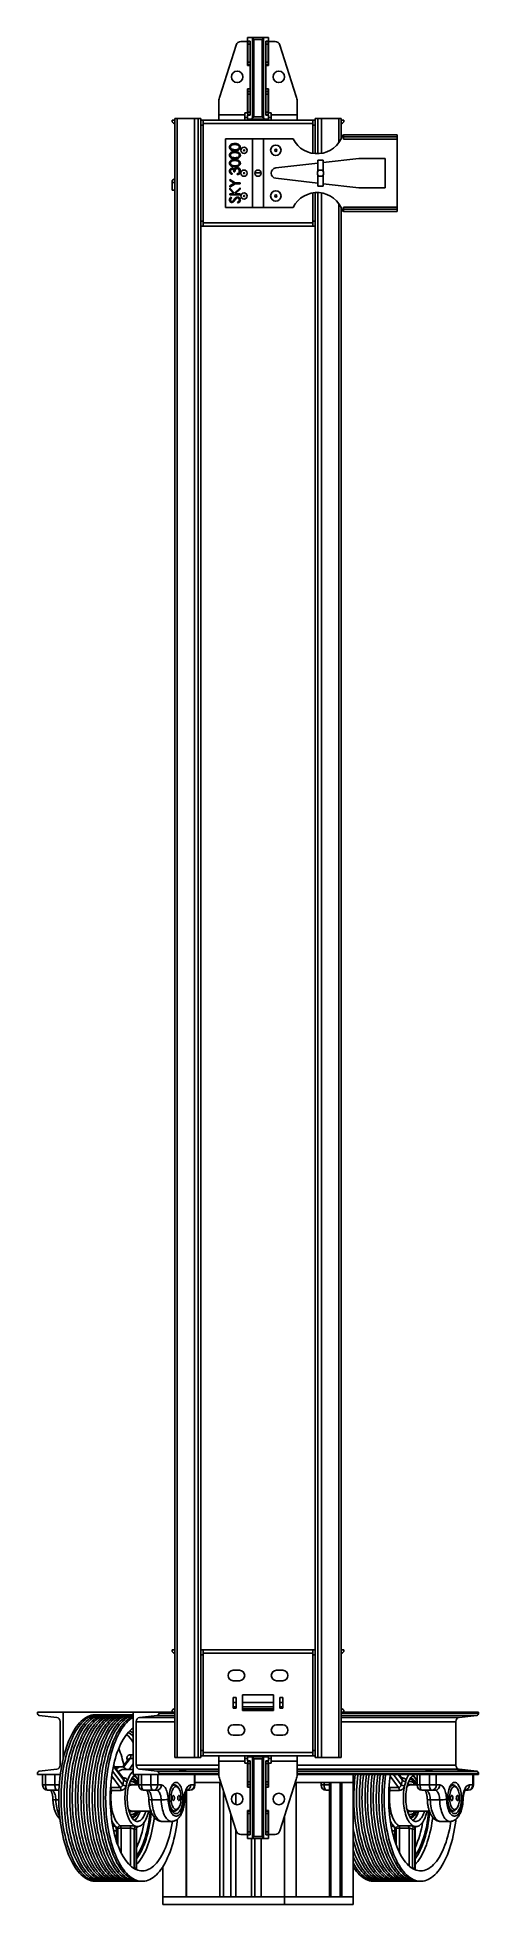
# Model space of a CAD drawing. Header units: millimetres. Extents: x -424 to 424, y -490 to 3099.
import ezdxf

# ---------------------------------------------------------------- set-up
doc = ezdxf.new("R2010")
doc.units = ezdxf.units.MM
doc.layers.add('Wipeouts', color=7, linetype='Continuous', true_color=0xbcb7d9)

msp = doc.modelspace()

# ---------------------------------------------------------------- wipeouts: each hides what was drawn before it
msp.add_wipeout([(0, 3099), (-20, 3099), (-20, 3091), (-32.7, 3091), (-38.6, 3089.1), (-42.2, 3084), (-74.6, 2980.9), (-74.6, 2950), (-75, 2940), (-110, 2940), (-110, 2943), (-160, 2943), (-160, 2940), (-165, 2940), (-165, 2938.1), (-163.8, 2935.1), (-161, 2933.6), (-160, 2933.5), (-160, 2826.5), (-161, 2826.4), (-163.8, 2824.9), (-165, 2821.9), (-165, 2820), (-165, 2805), (-160, 2805), (-160, -113.5), (-161, -113.6), (-163.8, -115.1), (-165, -118.1), (-165, -120), (-423.7, -120), (-423.7, -121.9), (-422.7, -124.8), (-420.1, -126.4), (-386.4, -130.3), (-381.6, -133.1), (-379.9, -138.3), (-379.9, -221.7), (-381.6, -226.9), (-386.4, -229.7), (-420.1, -233.6), (-422.7, -235.2), (-423.7, -237.9), (-423.7, -240), (-413.6, -240), (-413.6, -260), (-412.2, -265.1), (-408.6, -268.6), (-404.4, -269.8), (-398.4, -270), (-394.9, -278.7), (-392.7, -299.4), (-390.6, -308.2), (-380.1, -325.8), (-377, -347.1), (-372.5, -367.1), (-363.7, -394.1), (-348.4, -422.3), (-333.4, -437.6), (-314, -445), (-220.8, -445), (-199.9, -436.4), (-182.6, -416.6), (-182.6, -490), (182.6, -490), (182.6, -416.6), (192.2, -429.4), (211, -442.9), (220.8, -445), (312.3, -445), (327, -441.5), (339.6, -432.5), (357.7, -407), (367.9, -382.6), (375.6, -353.9), (380.2, -325.6), (387.3, -316.3), (392, -302.9), (394.1, -283.7), (395, -278.4), (398.4, -270), (403.6, -270), (408.3, -268.8), (412.3, -264.9), (413.6, -260), (413.6, -240), (423.7, -240), (423.7, -237.9), (422.7, -235.2), (420.1, -233.6), (386.4, -229.7), (381.6, -226.9), (379.9, -221.7), (379.9, -137.9), (381.6, -133.1), (386.4, -130.3), (420.1, -126.4), (422.7, -124.8), (423.7, -120), (165, -120), (165, -118.1), (163.8, -115.1), (161, -113.6), (160, -113.5), (160, -6.5), (163.8, -4.9), (165, -0.9), (165, 0), (160, 0), (160, 2765.1), (162.3, 2765.1), (163.9, 2765.1), (163.9, 2764.5), (267.5, 2764.5), (267.5, 2911.5), (163.9, 2911.5), (163.9, 2910.9), (162.3, 2910.9), (160, 2910.9), (160, 2933.5), (163.8, 2935.1), (165, 2938.1), (165, 2940), (160, 2940), (160, 2943), (110, 2943), (110, 2940), (75, 2940), (75, 2976.3), (73.6, 2985.4), (42.2, 3084), (38.6, 3089.1), (32.7, 3091), (20, 3091.5), (20, 3099)]).dxf.layer = 'Wipeouts'

# ---------------------------------------------------------------- next in the draw order: linework, layer by layer
at = {"color": 7, "linetype": 'Continuous', "lineweight": 25}
for p, q in [((-20, 3091), (-32.7, 3091)), ((-20, 3099), (-20, 3091.5)), ((-20, 3099), (-12.2, 3099)), ((-20, 3091.5), (-15, 3091.5)), ((-20, 3091), (-20, 3045)), ((-19.7, 3091), (-15, 3091)), ((-19.7, 3086), (-19.7, 3091)), ((-15, 3091.5), (-15, 2949.5)), ((-10.3, 3097), (-12.2, 3099)), ((-12.2, 3099), (12.3, 3099)), ((-10.3, 2944), (-10.3, 3097)), ((-10.3, 3097), (-8.2, 3095)), ((-8.2, 3095), (-8.2, 2946)), ((8.2, 3095), (-8.2, 3095)), ((8.2, 3095), (10.3, 3097)), ((8.2, 2946), (8.2, 3095)), ((12.3, 3099), (10.3, 3097)), ((10.3, 3097), (10.3, 2944)), ((12.3, 3099), (20, 3099)), ((15, 3091.5), (20, 3091.5)), ((15, 2949.5), (15, 3091.5)), ((15, 3091), (19.7, 3091)), ((19.7, 3091), (19.7, 3086)), ((20, 3099), (20, 3091.5)), ((20, 3045), (20, 3091)), ((32.7, 3091), (20, 3091)), ((-42.2, 3084), (-73.6, 2985.4)), ((-19.7, 3086), (-19.7, 3051)), ((-19.7, 3046), (-19.7, 3051)), ((19.7, 3086), (19.7, 3051)), ((19.7, 3051), (19.7, 3046)), ((73.6, 2985.4), (42.2, 3084)), ((-20, 3045), (-15, 3045)), ((-15, 3046), (-19.7, 3046)), ((-19.7, 3046), (-19.7, 3045)), ((19.7, 3046), (15, 3046)), ((15, 3045), (20, 3045)), ((19.7, 3046), (19.7, 3045)), ((-15, 3000), (-20, 3000)), ((-20, 3000), (-20, 2954)), ((-19.7, 3000), (-19.7, 2995)), ((-19.7, 2995), (-15, 2995)), ((-19.7, 2990), (-19.7, 2995)), ((-19.7, 2990), (-19.7, 2955)), ((20, 3000), (15, 3000)), ((15, 2995), (19.7, 2995)), ((19.7, 3000), (19.7, 2995)), ((19.7, 2995), (19.7, 2990)), ((19.7, 2990), (19.7, 2955)), ((20, 2954), (20, 3000)), ((-160, -207), (-160, 2943)), ((-155, 2943), (-160, 2943)), ((-155, -207), (-155, 2943)), ((-122, 2943), (-155, 2943)), ((-122, -207), (-122, 2943)), ((-115, 2943), (-122, 2943)), ((-115, -207), (-115, 2943)), ((-110, 2943), (-115, 2943)), ((-110, -207), (-110, 2943)), ((-75, 2976.3), (-75, 2950)), ((-75, 2950), (-75, 2940)), ((-25, 2950), (-75, 2950)), ((-20, 2954), (-25, 2954)), ((-25, 2954), (-25, 2950)), ((-25, 2940), (-25, 2950)), ((-25, 2945), (-20, 2945)), ((-15, 2949.5), (-20, 2949.5)), ((-20, 2949.5), (-20, 2942)), ((-19.7, 2950), (-19.7, 2955)), ((-15, 2950), (-19.7, 2950)), ((-19.7, 2949.5), (-19.7, 2950)), ((-12.2, 2942), (-10.3, 2944)), ((-8.2, 2946), (-10.3, 2944)), ((-8.2, 2946), (8.2, 2946)), ((10.3, 2944), (8.2, 2946)), ((10.3, 2944), (12.3, 2942)), ((19.7, 2950), (15, 2950)), ((20, 2949.5), (15, 2949.5)), ((19.7, 2955), (19.7, 2950)), ((19.7, 2950), (19.7, 2949.5)), ((25, 2954), (20, 2954)), ((20, 2949.5), (20, 2942)), ((20, 2945), (25, 2945)), ((25, 2950), (25, 2954)), ((75, 2950), (25, 2950)), ((25, 2950), (25, 2940)), ((75, 2976.3), (75, 2950)), ((75, 2950), (75, 2940)), ((115, 2943), (110, 2943)), ((110, 2875.5), (110, 2943)), ((115, 2875.4), (115, 2943)), ((122, 2943), (115, 2943)), ((155, 2943), (122, 2943)), ((160, 2943), (155, 2943)), ((160, 2905), (160, 2943)), ((-160, 2940), (-165, 2940)), ((-165, 2940), (-165, 2938.1)), ((-161, 2933.6), (-160, 2933.5)), ((-110, 2940), (-105, 2940)), ((-105, 2930), (-110, 2930)), ((-110, 2930), (-110, 2746)), ((-105, 2940), (-105, 2930)), ((-75, 2940), (-105, 2940)), ((105, 2933.5), (-105, 2933.5)), ((-105, 2930), (-105, 2746)), ((-25, 2940), (-75, 2940)), ((-25, 2940), (25, 2940)), ((-20, 2942), (-12.2, 2942)), ((12.3, 2942), (-12.2, 2942)), ((12.3, 2942), (20, 2942)), ((75, 2940), (25, 2940)), ((105, 2940), (75, 2940)), ((105, 2940), (110, 2940)), ((105, 2930), (105, 2940)), ((110, 2930), (105, 2930)), ((105, 2930), (105, 2876.1)), ((110, 2930), (110, 2875.5)), ((165, 2940), (160, 2940)), ((160, 2933.5), (161, 2933.6)), ((163.9, 2910.9), (162.3, 2910.9)), ((163.9, 2911.5), (163.9, 2907.5)), ((267.5, 2911.5), (163.9, 2911.5)), ((163.9, 2907.5), (267.5, 2907.5)), ((163.9, 2903.5), (163.9, 2907.5)), ((165, 2938.1), (165, 2940)), ((267.5, 2907.5), (267.5, 2911.5)), ((267.5, 2907.5), (267.5, 2903.5)), ((-62.5, 2772), (-62.5, 2904)), ((-10.5, 2904), (-62.5, 2904)), ((-10.5, 2772), (-10.5, 2904)), ((-10.5, 2904), (10.5, 2904)), ((10.5, 2904), (10.5, 2772)), ((67.5, 2904), (10.5, 2904)), ((267.5, 2903.5), (163.9, 2903.5)), ((267.5, 2903.5), (267.5, 2772.5)), ((-49.7, 2837.6), (-49.7, 2835.8)), ((-44.3, 2840.7), (-46.4, 2840.7)), ((-39.7, 2835.1), (-39.7, 2836.8)), ((115, 2857.2), (34.2, 2847.9)), ((115, 2863), (115, 2841.3)), ((115, 2863), (125, 2863)), ((193.4, 2866.1), (125, 2858.3)), ((125, 2841.3), (125, 2863)), ((244.3, 2866.1), (193.4, 2866.1)), ((244.3, 2809.9), (244.3, 2866.1)), ((-165, 2821.9), (-165, 2820)), ((-165, 2805), (-165, 2820)), ((-165, 2820), (-160, 2820)), ((-165, 2805), (-160, 2805)), ((-160, 2826.5), (-161, 2826.4)), ((-54.3, 2823.8), (-54.3, 2825.8)), ((-54.3, 2825.8), (-43.8, 2819.4)), ((-45.7, 2818.5), (-54.3, 2823.8)), ((-54.3, 2813.3), (-45.7, 2818.5)), ((-43.8, 2817.6), (-54.3, 2811.2)), ((-54.3, 2811.2), (-54.3, 2813.3)), ((-54.3, 2806.5), (-54.3, 2809)), ((-54.3, 2809), (-45.3, 2799.2)), ((-46.7, 2798.1), (-54.3, 2806.5)), ((-45.3, 2799.2), (-34.3, 2809.8)), ((-34.3, 2807.4), (-44, 2798.1)), ((-43.8, 2819.4), (-34.3, 2819.4)), ((-34.3, 2817.6), (-43.8, 2817.6)), ((-34.3, 2819.4), (-34.3, 2817.6)), ((-34.3, 2809.8), (-34.3, 2807.4)), ((34.2, 2828.1), (115, 2818.8)), ((105, 2799.9), (105, 2746)), ((110, 2800.5), (110, 2746)), ((110, -207), (110, 2800.5)), ((115, 2834.7), (115, 2813)), ((115, 2813), (125, 2813)), ((115, -207), (115, 2800.6)), ((125, 2813), (125, 2834.7)), ((125, 2817.7), (193.4, 2809.9)), ((193.4, 2809.9), (244.3, 2809.9)), ((-10.5, 2772), (-62.5, 2772)), ((-54.3, 2798.1), (-46.7, 2798.1)), ((-54.3, 2796.3), (-54.3, 2798.1)), ((-34.3, 2796.3), (-54.3, 2796.3)), ((-51.4, 2792), (-50.2, 2790.4)), ((-44, 2798.1), (-34.3, 2798.1)), ((-38.2, 2780.4), (-39.2, 2782.1)), ((-34.3, 2798.1), (-34.3, 2796.3)), ((10.5, 2772), (-10.5, 2772)), ((67.5, 2772), (10.5, 2772)), ((160, -207), (160, 2771)), ((162.3, 2765.1), (163.9, 2765.1)), ((163.9, 2772.5), (267.5, 2772.5)), ((163.9, 2768.5), (163.9, 2772.5)), ((163.9, 2768.5), (163.9, 2764.5)), ((267.5, 2768.5), (163.9, 2768.5)), ((163.9, 2764.5), (267.5, 2764.5)), ((267.5, 2772.5), (267.5, 2768.5)), ((267.5, 2764.5), (267.5, 2768.5)), ((-110, 2746), (-105, 2746)), ((-105, 2736), (-110, 2736)), ((-105, 2746), (-105, 2736)), ((105, 2742.5), (-105, 2742.5)), ((105, 2736), (-105, 2736)), ((105, 2746), (110, 2746)), ((105, 2736), (105, 2746)), ((110, 2736), (105, 2736)), ((-160, 0), (-165, 0)), ((-165, 0), (-165, -1.9)), ((-110, 0), (-105, 0)), ((-105, 0), (-105, -10)), ((105, 0), (-105, 0)), ((105, -10), (105, 0)), ((105, 0), (110, 0)), ((165, 0), (160, 0)), ((165, -1.9), (165, 0)), ((-161, -6.4), (-160, -6.5)), ((-105, -10), (-110, -10)), ((-110, -10), (-110, -194)), ((105, -6.5), (-105, -6.5)), ((-105, -10), (-105, -194)), ((110, -10), (105, -10)), ((105, -10), (105, -194)), ((110, -10), (110, -194)), ((160, -6.5), (161, -6.4)), ((-35.5, -39.5), (-47.5, -39.5)), ((-47.5, -59.5), (-35.5, -59.5)), ((47.5, -39.5), (35.5, -39.5)), ((35.5, -59.5), (47.5, -59.5)), ((-42, -91.9), (-47.4, -91.9)), ((-47.4, -91.9), (-47.4, -112.2)), ((-42, -112.2), (-42, -91.9)), ((-30, -87), (-30, -117)), ((30, -87), (-30, -87)), ((30, -117), (30, -87)), ((47.4, -91.9), (42, -91.9)), ((42, -91.9), (42, -112.2)), ((47.4, -112.2), (47.4, -91.9)), ((-423.7, -120), (-423.7, -121.9)), ((-374.3, -120), (-423.7, -120)), ((-420.1, -126.4), (-386.4, -130.3)), ((-379.9, -138.3), (-379.9, -221.7)), ((-374.3, -209.9), (-374.3, -120)), ((-374.3, -120), (-239.5, -120)), ((-308.1, -125), (-312.3, -125)), ((-297.3, -125), (-302.2, -125)), ((-286.5, -125), (-291.4, -125)), ((-275.7, -125), (-280.7, -125)), ((-264.9, -125), (-269.9, -125)), ((-254.1, -125), (-259.1, -125)), ((-243.4, -125), (-248.3, -125)), ((-239.5, -120), (-239.5, -240)), ((-190, -120), (-239.5, -120)), ((-233.8, -221.7), (-233.8, -138.3)), ((-227.3, -130.3), (-193.6, -126.4)), ((-190, -121.9), (-190, -120)), ((-190, -120), (-165, -120)), ((-165, -118.1), (-165, -120)), ((-165, -120), (-160, -120)), ((-160, -113.5), (-161, -113.6)), ((-47.4, -112.2), (-42, -112.2)), ((-30, -117), (30, -117)), ((42, -112.2), (47.4, -112.2)), ((161, -113.6), (160, -113.5)), ((160, -120), (165, -120)), ((165, -120), (165, -118.1)), ((165, -120), (423.7, -120)), ((379.9, -221.7), (379.9, -138.3)), ((386.4, -130.3), (420.1, -126.4)), ((423.7, -121.9), (423.7, -120)), ((-35.5, -144.5), (-47.5, -144.5)), ((-47.5, -164.5), (-35.5, -164.5)), ((47.5, -144.5), (35.5, -144.5)), ((35.5, -164.5), (47.5, -164.5)), ((-248.4, -210.4), (-259.8, -225.4)), ((-155, -207), (-160, -207)), ((-122, -207), (-155, -207)), ((-115, -207), (-122, -207)), ((-110, -207), (-115, -207)), ((-110, -194), (-105, -194)), ((-105, -204), (-110, -204)), ((-105, -194), (-105, -204)), ((105, -197.5), (-105, -197.5)), ((-75, -204), (-105, -204)), ((-75, -204), (-25, -204)), ((-75, -214), (-75, -204)), ((-75, -240.3), (-75, -214)), ((-75, -214), (-25, -214)), ((-25, -214), (-25, -204)), ((25, -204), (-25, -204)), ((-20, -209), (-25, -209)), ((-25, -214), (-25, -218)), ((-20, -213.5), (-20, -206)), ((-12.2, -206), (-20, -206)), ((-20, -213.5), (-15, -213.5)), ((-19.7, -214), (-19.7, -213.5)), ((-19.7, -214), (-15, -214)), ((-19.7, -219), (-19.7, -214)), ((-15, -213.5), (-15, -355.5)), ((-10.3, -208), (-12.2, -206)), ((-12.2, -206), (12.3, -206)), ((-10.3, -361), (-10.3, -208)), ((-10.3, -208), (-8.2, -210)), ((-8.2, -210), (-8.2, -359)), ((8.2, -210), (-8.2, -210)), ((8.2, -210), (10.3, -208)), ((8.2, -359), (8.2, -210)), ((12.3, -206), (10.3, -208)), ((10.3, -208), (10.3, -361)), ((20, -206), (12.3, -206)), ((15, -355.5), (15, -213.5)), ((15, -213.5), (20, -213.5)), ((15, -214), (19.7, -214)), ((19.7, -213.5), (19.7, -214)), ((19.7, -214), (19.7, -219)), ((20, -213.5), (20, -206)), ((25, -209), (20, -209)), ((25, -204), (75, -204)), ((25, -204), (25, -214)), ((25, -218), (25, -214)), ((25, -214), (75, -214)), ((75, -214), (75, -204)), ((105, -204), (75, -204)), ((75, -240.3), (75, -214)), ((105, -194), (110, -194)), ((105, -204), (105, -194)), ((110, -204), (105, -204)), ((115, -207), (110, -207)), ((122, -207), (115, -207)), ((155, -207), (122, -207)), ((160, -207), (155, -207)), ((-423.7, -238.1), (-423.7, -240)), ((-423.7, -240), (-379.7, -240)), ((-386.4, -229.7), (-420.1, -233.6)), ((-413.6, -240), (-413.6, -260)), ((-408, -240), (-408, -260)), ((-408, -240), (-390, -240)), ((-390, -260), (-390, -240)), ((-257.7, -248.2), (-277.4, -222.3)), ((-262.9, -225), (-271.9, -225)), ((-239.5, -230), (-258.4, -230)), ((-257.7, -248.3), (-257.7, -248.2)), ((-239.5, -219.2), (-247.7, -230)), ((-239.5, -240), (-190, -240)), ((-229.3, -240), (-229.3, -260)), ((-193.6, -233.6), (-227.3, -229.7)), ((-223.7, -240), (-223.7, -260)), ((-223.7, -240), (-205.7, -240)), ((-205.7, -260), (-205.7, -240)), ((-192.4, -240), (-192.4, -260)), ((-190, -240), (-190, -238.1)), ((-190, -240), (-75, -240)), ((-122.2, -260), (-122.2, -240)), ((-121.2, -260), (-121.2, -240)), ((-73.6, -249.4), (-42.2, -348)), ((-25, -218), (-20, -218)), ((-20, -218), (-20, -264)), ((-20, -240), (-19.7, -240)), ((-19.7, -254), (-19.7, -219)), ((19.7, -254), (19.7, -219)), ((19.7, -240), (20, -240)), ((20, -264), (20, -218)), ((20, -218), (25, -218)), ((42.2, -348), (73.6, -249.4)), ((182.6, -240), (75, -240)), ((75, -240), (423.7, -240)), ((182.6, -255), (182.6, -240)), ((277.1, -248.2), (270.9, -240)), ((277.1, -248.3), (277.1, -248.2)), ((305.5, -240), (305.5, -260)), ((311.1, -240), (311.1, -260)), ((329.1, -260), (329.1, -240)), ((342.4, -240), (342.4, -260)), ((420.1, -233.6), (386.4, -229.7)), ((412.6, -260), (412.6, -240)), ((413.6, -260), (413.6, -240)), ((423.7, -240), (423.7, -238.1)), ((-408, -260), (-390, -260)), ((-385.6, -270), (-403.6, -270)), ((-382.2, -270), (-385.6, -270)), ((-282.7, -264.6), (-264.7, -264.6)), ((-263.7, -270.3), (-281.6, -270.3)), ((-242.2, -253.3), (-245.4, -253.3)), ((-244.8, -253.3), (-245.2, -252.9)), ((-229.3, -260), (-243.2, -260)), ((-223.7, -260), (-205.7, -260)), ((-201.4, -270), (-219.3, -270)), ((-205.7, -260), (-192.4, -260)), ((-194.7, -270), (-201.4, -270)), ((-192.4, -260), (-185.7, -260)), ((-160, -260), (-161.8, -260)), ((-152.6, -265.8), (-154.7, -263.2)), ((-137.7, -475), (-137.7, -272)), ((-137.2, -475), (-137.2, -271.1)), ((-131.2, -270), (-136.4, -270)), ((-128.9, -260), (-122.2, -260)), ((-71.8, -255), (-121.2, -255)), ((-73, -475), (-73, -255)), ((-19.7, -255), (-20, -255)), ((-20, -264), (-15, -264)), ((-19.7, -259), (-19.7, -254)), ((-15, -259), (-19.7, -259)), ((-19.7, -264), (-19.7, -259)), ((19.7, -259), (15, -259)), ((15, -264), (20, -264)), ((19.7, -254), (19.7, -259)), ((20, -255), (19.7, -255)), ((19.7, -264), (19.7, -259)), ((73, -255), (71.8, -255)), ((182.6, -255), (71.8, -255)), ((73, -475), (73, -255)), ((121.2, -255), (121.2, -260)), ((137.2, -270), (131.2, -270)), ((137.2, -255), (137.2, -475)), ((140, -475), (140, -255)), ((157.9, -255), (157.9, -475)), ((160.7, -475), (160.7, -255)), ((182.6, -255), (160.7, -255)), ((182.6, -475), (182.6, -255)), ((252.1, -264.6), (270.1, -264.6)), ((271.1, -270.3), (253.2, -270.3)), ((292.6, -253.3), (289.4, -253.3)), ((290, -253.3), (289.7, -252.9)), ((305.5, -260), (291.6, -260)), ((311.1, -260), (329.1, -260)), ((333.5, -270), (315.5, -270)), ((329.1, -260), (342.4, -260)), ((340.1, -270), (333.5, -270)), ((342.4, -260), (349.1, -260)), ((374.8, -260), (373, -260)), ((382.2, -265.8), (380.2, -263.2)), ((403.6, -270), (398.4, -270)), ((405.9, -260), (412.6, -260)), ((-245.4, -316.8), (-242.2, -316.8)), ((-244.8, -316.8), (-245.2, -317.2)), ((-243.2, -310), (-205.7, -310)), ((-186, -288.5), (-203.9, -288.5)), ((-161.8, -310), (-160, -310)), ((-154.7, -306.8), (-152.6, -304.2)), ((-15, -309), (-20, -309)), ((-20, -309), (-20, -355)), ((-19.7, -310), (-19.7, -309)), ((-19.7, -310), (-15, -310)), ((-19.7, -315), (-19.7, -310)), ((-19.7, -350), (-19.7, -315)), ((20, -309), (15, -309)), ((15, -310), (19.7, -310)), ((19.7, -310), (19.7, -309)), ((19.7, -310), (19.7, -315)), ((19.7, -350), (19.7, -315)), ((20, -355), (20, -309)), ((51.1, -475), (51.1, -320.2)), ((289.4, -316.8), (292.6, -316.8)), ((290, -316.8), (289.6, -317.2)), ((291.6, -310), (329.1, -310)), ((348.9, -288.5), (330.9, -288.5)), ((373, -310), (374.8, -310)), ((380.2, -306.8), (382.2, -304.2)), ((-271.7, -368.6), (-271.7, -348.2)), ((-262.8, -343.1), (-269.5, -343.1)), ((-264.4, -338.3), (-246.5, -338.3)), ((-244.8, -343.1), (-262.8, -343.1)), ((-238.1, -344.8), (-238.1, -419.9)), ((-233.8, -419.9), (-233.8, -344.8)), ((-233.3, -419.7), (-233.3, -344.3)), ((-184.3, -330), (-166.3, -330)), ((-32.7, -355), (-20, -355)), ((-20, -363), (-20, -355.5)), ((-15, -355.5), (-20, -355.5)), ((-19.7, -355), (-19.7, -350)), ((-15, -355), (-19.7, -355)), ((19.7, -355), (15, -355)), ((20, -355.5), (15, -355.5)), ((19.7, -350), (19.7, -355)), ((20, -355), (32.7, -355)), ((20, -363), (20, -355.5)), ((263.1, -368.6), (263.1, -348.2)), ((272, -343.1), (265.3, -343.1)), ((270.4, -338.3), (288.3, -338.3)), ((290, -343.1), (272, -343.1)), ((296.7, -344.8), (296.7, -419.9)), ((301.1, -419.9), (301.1, -344.8)), ((301.6, -419.7), (301.6, -344.3)), ((350.5, -330), (368.5, -330)), ((-12.2, -363), (-20, -363)), ((-12.2, -363), (-10.3, -361)), ((12.3, -363), (-12.2, -363)), ((-8.2, -359), (-10.3, -361)), ((-8.2, -359), (8.2, -359)), ((-6.1, -475), (-6.1, -363)), ((6.1, -475), (6.1, -363)), ((10.3, -361), (8.2, -359)), ((10.3, -361), (12.3, -363)), ((20, -363), (12.3, -363)), ((-182.6, -475), (-182.6, -416.6)), ((-312.3, -445), (-308.1, -445)), ((-302.2, -445), (-297.3, -445)), ((-291.4, -445), (-286.5, -445)), ((-280.7, -445), (-275.7, -445)), ((-269.9, -445), (-264.9, -445)), ((-259.1, -445), (-254.1, -445)), ((-248.3, -445), (-243.4, -445)), ((-237.5, -445), (-232.6, -445)), ((-226.7, -445), (-222.5, -445)), ((222.5, -445), (226.7, -445)), ((232.6, -445), (237.5, -445)), ((243.4, -445), (248.3, -445)), ((254.1, -445), (259.1, -445)), ((264.9, -445), (269.9, -445)), ((275.7, -445), (280.7, -445)), ((286.5, -445), (291.4, -445)), ((297.3, -445), (302.2, -445)), ((308.1, -445), (312.3, -445)), ((-182.6, -490), (-182.6, -475)), ((51.1, -475), (-182.6, -475)), ((-137.7, -475), (-182.6, -475)), ((51.1, -490), (-182.6, -490)), ((51.1, -475), (6.1, -475)), ((51.1, -490), (51.1, -475)), ((182.6, -475), (51.1, -475)), ((73, -475), (51.1, -475)), ((182.6, -490), (51.1, -490)), ((182.6, -475), (160.7, -475)), ((182.6, -490), (182.6, -475))]:
    msp.add_line(p, q, dxfattribs=at)
at = {"color": 8, "linetype": 'Continuous', "lineweight": 25}
for p, q in [((-15, 3086), (-19.7, 3086)), ((-19.7, 3051), (-15, 3051)), ((19.7, 3086), (15, 3086)), ((15, 3051), (19.7, 3051)), ((-15, 2990), (-19.7, 2990)), ((19.7, 2990), (15, 2990)), ((-19.7, 2955), (-15, 2955)), ((15, 2955), (19.7, 2955)), ((122, 2876), (122, 2943)), ((155, 2896.5), (155, 2943)), ((-6, 2838.3), (6, 2838.3)), ((122, -207), (122, 2800)), ((155, -207), (155, 2779.5)), ((-47.4, -101.7), (-42, -101.7)), ((-30, -101.7), (30, -101.7)), ((42, -101.7), (47.4, -101.7)), ((-233.8, -138.3), (-160, -138.3)), ((-227.3, -130.3), (-160, -130.3)), ((-193.6, -126.4), (-160, -126.4)), ((-190, -121.9), (-160, -121.9)), ((-47.4, -109.7), (-42, -109.7)), ((-30, -109.7), (30, -109.7)), ((-30, -113.6), (30, -113.6)), ((42, -109.7), (47.4, -109.7)), ((160, -121.9), (423.7, -121.9)), ((160, -126.4), (420.1, -126.4)), ((160, -130.3), (386.4, -130.3)), ((160, -138.3), (379.9, -138.3)), ((-240.4, -151.1), (-239.5, -151.9)), ((-245.6, -209.3), (-258.3, -225.9)), ((-239.5, -209.3), (-245.6, -209.3)), ((-245, -202), (-239.5, -202)), ((-264.7, -264.6), (-281, -243.1)), ((-279.5, -233.4), (-259.7, -259.4)), ((-257.6, -250.8), (-277.7, -224.2)), ((-259, -246.5), (-257.6, -246.5)), ((-233.8, -221.7), (-75, -221.7)), ((-227.3, -229.7), (-75, -229.7)), ((-193.6, -233.6), (-75, -233.6)), ((-190, -238.1), (-75, -238.1)), ((-20, -221.7), (-19.7, -221.7)), ((-20, -229.7), (-19.7, -229.7)), ((-20, -233.6), (-19.7, -233.6)), ((-20, -238.1), (-19.7, -238.1)), ((-15, -219), (-19.7, -219)), ((19.7, -219), (15, -219)), ((19.7, -221.7), (20, -221.7)), ((19.7, -229.7), (20, -229.7)), ((19.7, -233.6), (20, -233.6)), ((19.7, -238.1), (20, -238.1)), ((75, -221.7), (379.9, -221.7)), ((75, -229.7), (386.4, -229.7)), ((75, -233.6), (420.1, -233.6)), ((75, -238.1), (423.7, -238.1)), ((270.1, -264.6), (253.8, -243.1)), ((260.3, -240), (275.1, -259.4)), ((277.3, -250.8), (269.1, -240)), ((275.8, -246.5), (277.2, -246.5)), ((-413.6, -260), (-408, -260)), ((-390, -260), (-381.6, -260)), ((-283.2, -264.6), (-282.7, -264.6)), ((-283.1, -264), (-282.7, -264.6)), ((-229.3, -260), (-223.7, -260)), ((-122.2, -260), (-121.2, -260)), ((-66.3, -475), (-66.3, -272.3)), ((-42.5, -297.7), (-42.5, -276.3)), ((-19.7, -254), (-15, -254)), ((15, -254), (19.7, -254)), ((121.2, -260), (126.8, -260)), ((126.8, -255), (126.8, -260)), ((126.8, -260), (137.2, -260)), ((251.6, -264.6), (252.1, -264.6)), ((251.7, -264), (252.1, -264.6)), ((305.5, -260), (311.1, -260)), ((412.6, -260), (413.6, -260)), ((-382.5, -288.5), (-388.2, -288.5)), ((-51.9, -475), (-51.9, -317.7)), ((-15, -315), (-19.7, -315)), ((19.7, -315), (15, -315)), ((-279.1, -339.2), (-274.2, -339.2)), ((-271.7, -348.2), (-277.2, -348.2)), ((-269.5, -375), (-269.5, -343.1)), ((-262.8, -343.1), (-262.8, -390.5)), ((-244.8, -415.4), (-244.8, -343.1)), ((-42.5, -475), (-42.5, -347.2)), ((-19.7, -350), (-15, -350)), ((15, -350), (19.7, -350)), ((255.8, -339.2), (260.6, -339.2)), ((263.1, -348.2), (257.6, -348.2)), ((265.3, -375), (265.3, -343.1)), ((272, -343.1), (272, -390.5)), ((290, -415.4), (290, -343.1)), ((-12.8, -475), (-12.8, -363)), ((-238.7, -419.8), (-238.1, -419.9)), ((-238.1, -420.4), (-238.1, -419.9)), ((296.1, -419.8), (296.7, -419.9)), ((296.7, -420.4), (296.7, -419.9))]:
    msp.add_line(p, q, dxfattribs=at)
at = {"color": 7, "linetype": 'Continuous', "lineweight": 25, "flags": 128}
for points in [[(-312.3, -125), (-314, -125), (-317.3, -125.4), (-320.5, -126.1), (-323.8, -127.1), (-327, -128.5), (-330.2, -130.3), (-333.4, -132.4), (-336.5, -134.8), (-339.6, -137.5), (-342.6, -140.6), (-345.5, -144), (-348.4, -147.7), (-351.1, -151.7), (-353.8, -156), (-356.4, -160.6), (-359, -165.4), (-361.4, -170.5), (-363.7, -175.9), (-365.8, -181.5), (-367.9, -187.4), (-369.9, -193.4), (-371.7, -199.6), (-373.4, -206.1), (-374.9, -212.7), (-376.3, -219.5), (-377.6, -226.4), (-378.7, -233.4), (-379.7, -240.6), (-380.6, -247.8), (-381.3, -255.2), (-381.8, -262.6), (-382.2, -270), (-382.4, -277.5), (-382.5, -285), (-382.4, -292.5), (-382.2, -300), (-381.8, -307.4), (-381.3, -314.8), (-380.6, -322.2), (-379.7, -329.4), (-378.7, -336.6), (-377.6, -343.6), (-376.3, -350.5), (-374.9, -357.3), (-373.4, -363.9), (-371.7, -370.4), (-369.9, -376.6), (-367.9, -382.6), (-365.8, -388.5), (-363.7, -394.1), (-361.4, -399.5), (-359, -404.6), (-356.4, -409.4), (-353.8, -414), (-351.1, -418.3), (-348.4, -422.3), (-345.5, -426), (-342.6, -429.4), (-339.6, -432.5), (-336.5, -435.2), (-333.4, -437.6), (-330.2, -439.7), (-327, -441.5), (-323.8, -442.9), (-320.5, -443.9), (-317.3, -444.6), (-314, -445), (-312.3, -445)], [(-305.2, -125.1), (-306.4, -125), (-309.7, -125), (-313, -125.4), (-316.3, -126.1), (-319.5, -127.1), (-322.8, -128.5), (-326, -130.3), (-329.1, -132.4), (-332.2, -134.8), (-335.3, -137.5), (-338.3, -140.6), (-341.2, -144), (-344.1, -147.7), (-346.9, -151.7), (-349.6, -156), (-352.2, -160.6), (-354.7, -165.4), (-357.1, -170.5), (-359.4, -175.9), (-361.6, -181.5), (-363.6, -187.4), (-365.6, -193.4), (-367.4, -199.6), (-369.1, -206.1), (-370.6, -212.7), (-372.1, -219.5), (-373.3, -226.4), (-374.5, -233.4), (-375.5, -240.6), (-376.3, -247.8), (-377, -255.2), (-377.5, -262.6), (-377.9, -270), (-378.1, -277.5), (-378.2, -285), (-378.1, -292.5), (-377.9, -300), (-377.5, -307.4), (-377, -314.8), (-376.3, -322.2), (-375.5, -329.4), (-374.5, -336.6), (-373.3, -343.6), (-372.1, -350.5), (-370.6, -357.3), (-369.1, -363.9), (-367.4, -370.4), (-365.6, -376.6), (-363.6, -382.6), (-361.6, -388.5), (-359.4, -394.1), (-357.1, -399.5), (-354.7, -404.6), (-352.2, -409.4), (-349.6, -414), (-346.9, -418.3), (-344.1, -422.3), (-341.2, -426), (-338.3, -429.4), (-335.3, -432.5), (-332.2, -435.2), (-329.1, -437.6), (-326, -439.7), (-322.8, -441.5), (-319.5, -442.9), (-316.3, -443.9), (-313, -444.6), (-309.7, -445), (-306.4, -445), (-305.2, -444.9)], [(-372.4, -285), (-372.3, -277.5), (-372.1, -270), (-371.7, -262.6), (-371.1, -255.2), (-370.5, -247.8), (-369.6, -240.6), (-368.6, -233.4), (-367.5, -226.4), (-366.2, -219.5), (-364.8, -212.7), (-363.2, -206.1), (-361.6, -199.6), (-359.7, -193.4), (-357.8, -187.4), (-355.7, -181.5), (-353.5, -175.9), (-351.2, -170.5), (-348.8, -165.4), (-346.3, -160.6), (-343.7, -156), (-341, -151.7), (-338.2, -147.7), (-335.4, -144), (-332.5, -140.6), (-329.5, -137.5), (-326.4, -134.8), (-323.3, -132.4), (-320.1, -130.3), (-316.9, -128.5), (-313.7, -127.1), (-310.4, -126.1), (-307.2, -125.4), (-303.9, -125), (-302.2, -125)], [(-294.4, -125.1), (-295.6, -125), (-298.9, -125), (-302.2, -125.4), (-305.5, -126.1), (-308.8, -127.1), (-312, -128.5), (-315.2, -130.3), (-318.3, -132.4), (-321.5, -134.8), (-324.5, -137.5), (-327.5, -140.6), (-330.4, -144), (-333.3, -147.7), (-336.1, -151.7), (-338.8, -156), (-341.4, -160.6), (-343.9, -165.4), (-346.3, -170.5), (-348.6, -175.9), (-350.8, -181.5), (-352.9, -187.4), (-354.8, -193.4), (-356.6, -199.6), (-358.3, -206.1), (-359.9, -212.7), (-361.3, -219.5), (-362.6, -226.4), (-363.7, -233.4), (-364.7, -240.6), (-365.5, -247.8), (-366.2, -255.2), (-366.7, -262.6), (-367.1, -270), (-367.4, -277.5), (-367.4, -285), (-367.4, -292.5), (-367.1, -300), (-366.7, -307.4), (-366.2, -314.8), (-365.5, -322.2), (-364.7, -329.4), (-363.7, -336.6), (-362.6, -343.6), (-361.3, -350.5), (-359.9, -357.3), (-358.3, -363.9), (-356.6, -370.4), (-354.8, -376.6), (-352.9, -382.6), (-350.8, -388.5), (-348.6, -394.1), (-346.3, -399.5), (-343.9, -404.6), (-341.4, -409.4), (-338.8, -414), (-336.1, -418.3), (-333.3, -422.3), (-330.4, -426), (-327.5, -429.4), (-324.5, -432.5), (-321.5, -435.2), (-318.3, -437.6), (-315.2, -439.7), (-312, -441.5), (-308.8, -442.9), (-305.5, -443.9), (-302.2, -444.6), (-298.9, -445), (-295.6, -445), (-294.4, -444.9)], [(-361.6, -285), (-361.5, -277.5), (-361.3, -270), (-360.9, -262.6), (-360.4, -255.2), (-359.7, -247.8), (-358.8, -240.6), (-357.8, -233.4), (-356.7, -226.4), (-355.4, -219.5), (-354, -212.7), (-352.5, -206.1), (-350.8, -199.6), (-349, -193.4), (-347, -187.4), (-344.9, -181.5), (-342.8, -175.9), (-340.5, -170.5), (-338.1, -165.4), (-335.5, -160.6), (-332.9, -156), (-330.2, -151.7), (-327.5, -147.7), (-324.6, -144), (-321.7, -140.6), (-318.7, -137.5), (-315.6, -134.8), (-312.5, -132.4), (-309.3, -130.3), (-306.1, -128.5), (-302.9, -127.1), (-299.7, -126.1), (-296.4, -125.4), (-293.1, -125), (-291.4, -125)], [(-283.6, -125.1), (-284.9, -125), (-288.2, -125), (-291.4, -125.4), (-294.7, -126.1), (-298, -127.1), (-301.2, -128.5), (-304.4, -130.3), (-307.6, -132.4), (-310.7, -134.8), (-313.7, -137.5), (-316.7, -140.6), (-319.7, -144), (-322.5, -147.7), (-325.3, -151.7), (-328, -156), (-330.6, -160.6), (-333.1, -165.4), (-335.5, -170.5), (-337.8, -175.9), (-340, -181.5), (-342.1, -187.4), (-344, -193.4), (-345.8, -199.6), (-347.5, -206.1), (-349.1, -212.7), (-350.5, -219.5), (-351.8, -226.4), (-352.9, -233.4), (-353.9, -240.6), (-354.7, -247.8), (-355.4, -255.2), (-356, -262.6), (-356.3, -270), (-356.6, -277.5), (-356.6, -285), (-356.6, -292.5), (-356.3, -300), (-356, -307.4), (-355.4, -314.8), (-354.7, -322.2), (-353.9, -329.4), (-352.9, -336.6), (-351.8, -343.6), (-350.5, -350.5), (-349.1, -357.3), (-347.5, -363.9), (-345.8, -370.4), (-344, -376.6), (-342.1, -382.6), (-340, -388.5), (-337.8, -394.1), (-335.5, -399.5), (-333.1, -404.6), (-330.6, -409.4), (-328, -414), (-325.3, -418.3), (-322.5, -422.3), (-319.7, -426), (-316.7, -429.4), (-313.7, -432.5), (-310.7, -435.2), (-307.6, -437.6), (-304.4, -439.7), (-301.2, -441.5), (-298, -442.9), (-294.7, -443.9), (-291.4, -444.6), (-288.2, -445), (-284.9, -445), (-283.6, -444.9)], [(-350.8, -285), (-350.7, -277.5), (-350.5, -270), (-350.1, -262.6), (-349.6, -255.2), (-348.9, -247.8), (-348, -240.6), (-347.1, -233.4), (-345.9, -226.4), (-344.6, -219.5), (-343.2, -212.7), (-341.7, -206.1), (-340, -199.6), (-338.2, -193.4), (-336.2, -187.4), (-334.2, -181.5), (-332, -175.9), (-329.7, -170.5), (-327.3, -165.4), (-324.8, -160.6), (-322.2, -156), (-319.5, -151.7), (-316.7, -147.7), (-313.8, -144), (-310.9, -140.6), (-307.9, -137.5), (-304.8, -134.8), (-301.7, -132.4), (-298.6, -130.3), (-295.4, -128.5), (-292.1, -127.1), (-288.9, -126.1), (-285.6, -125.4), (-282.3, -125), (-280.7, -125)], [(-272.8, -125.1), (-274.1, -125), (-277.4, -125), (-280.6, -125.4), (-283.9, -126.1), (-287.2, -127.1), (-290.4, -128.5), (-293.6, -130.3), (-296.8, -132.4), (-299.9, -134.8), (-302.9, -137.5), (-305.9, -140.6), (-308.9, -144), (-311.7, -147.7), (-314.5, -151.7), (-317.2, -156), (-319.8, -160.6), (-322.3, -165.4), (-324.7, -170.5), (-327, -175.9), (-329.2, -181.5), (-331.3, -187.4), (-333.2, -193.4), (-335, -199.6), (-336.7, -206.1), (-338.3, -212.7), (-339.7, -219.5), (-341, -226.4), (-342.1, -233.4), (-343.1, -240.6), (-343.9, -247.8), (-344.6, -255.2), (-345.2, -262.6), (-345.6, -270), (-345.8, -277.5), (-345.9, -285), (-345.8, -292.5), (-345.6, -300), (-345.2, -307.4), (-344.6, -314.8), (-343.9, -322.2), (-343.1, -329.4), (-342.1, -336.6), (-341, -343.6), (-339.7, -350.5), (-338.3, -357.3), (-336.7, -363.9), (-335, -370.4), (-333.2, -376.6), (-331.3, -382.6), (-329.2, -388.5), (-327, -394.1), (-324.7, -399.5), (-322.3, -404.6), (-319.8, -409.4), (-317.2, -414), (-314.5, -418.3), (-311.7, -422.3), (-308.9, -426), (-305.9, -429.4), (-302.9, -432.5), (-299.9, -435.2), (-296.8, -437.6), (-293.6, -439.7), (-290.4, -441.5), (-287.2, -442.9), (-283.9, -443.9), (-280.6, -444.6), (-277.4, -445), (-274.1, -445), (-272.8, -444.9)], [(-340, -285), (-339.9, -277.5), (-339.7, -270), (-339.3, -262.6), (-338.8, -255.2), (-338.1, -247.8), (-337.3, -240.6), (-336.3, -233.4), (-335.1, -226.4), (-333.9, -219.5), (-332.4, -212.7), (-330.9, -206.1), (-329.2, -199.6), (-327.4, -193.4), (-325.4, -187.4), (-323.4, -181.5), (-321.2, -175.9), (-318.9, -170.5), (-316.5, -165.4), (-314, -160.6), (-311.4, -156), (-308.7, -151.7), (-305.9, -147.7), (-303, -144), (-300.1, -140.6), (-297.1, -137.5), (-294, -134.8), (-290.9, -132.4), (-287.8, -130.3), (-284.6, -128.5), (-281.3, -127.1), (-278.1, -126.1), (-274.8, -125.4), (-271.5, -125), (-269.9, -125)], [(-262, -125.1), (-263.3, -125), (-266.6, -125), (-269.9, -125.4), (-273.1, -126.1), (-276.4, -127.1), (-279.6, -128.5), (-282.8, -130.3), (-286, -132.4), (-289.1, -134.8), (-292.2, -137.5), (-295.2, -140.6), (-298.1, -144), (-300.9, -147.7), (-303.7, -151.7), (-306.4, -156), (-309, -160.6), (-311.5, -165.4), (-313.9, -170.5), (-316.2, -175.9), (-318.4, -181.5), (-320.5, -187.4), (-322.4, -193.4), (-324.3, -199.6), (-325.9, -206.1), (-327.5, -212.7), (-328.9, -219.5), (-330.2, -226.4), (-331.3, -233.4), (-332.3, -240.6), (-333.2, -247.8), (-333.8, -255.2), (-334.4, -262.6), (-334.8, -270), (-335, -277.5), (-335.1, -285), (-335, -292.5), (-334.8, -300), (-334.4, -307.4), (-333.8, -314.8), (-333.2, -322.2), (-332.3, -329.4), (-331.3, -336.6), (-330.2, -343.6), (-328.9, -350.5), (-327.5, -357.3), (-325.9, -363.9), (-324.3, -370.4), (-322.4, -376.6), (-320.5, -382.6), (-318.4, -388.5), (-316.2, -394.1), (-313.9, -399.5), (-311.5, -404.6), (-309, -409.4), (-306.4, -414), (-303.7, -418.3), (-300.9, -422.3), (-298.1, -426), (-295.2, -429.4), (-292.2, -432.5), (-289.1, -435.2), (-286, -437.6), (-282.8, -439.7), (-279.6, -441.5), (-276.4, -442.9), (-273.1, -443.9), (-269.9, -444.6), (-266.6, -445), (-263.3, -445), (-262, -444.9)], [(-329.2, -285), (-329.2, -277.5), (-328.9, -270), (-328.5, -262.6), (-328, -255.2), (-327.3, -247.8), (-326.5, -240.6), (-325.5, -233.4), (-324.4, -226.4), (-323.1, -219.5), (-321.7, -212.7), (-320.1, -206.1), (-318.4, -199.6), (-316.6, -193.4), (-314.7, -187.4), (-312.6, -181.5), (-310.4, -175.9), (-308.1, -170.5), (-305.7, -165.4), (-303.2, -160.6), (-300.6, -156), (-297.9, -151.7), (-295.1, -147.7), (-292.2, -144), (-289.3, -140.6), (-286.3, -137.5), (-283.3, -134.8), (-280.1, -132.4), (-277, -130.3), (-273.8, -128.5), (-270.6, -127.1), (-267.3, -126.1), (-264, -125.4), (-260.7, -125), (-259.1, -125)], [(-251.2, -125.1), (-252.5, -125), (-255.8, -125), (-259.1, -125.4), (-262.4, -126.1), (-265.6, -127.1), (-268.8, -128.5), (-272, -130.3), (-275.2, -132.4), (-278.3, -134.8), (-281.4, -137.5), (-284.4, -140.6), (-287.3, -144), (-290.2, -147.7), (-292.9, -151.7), (-295.6, -156), (-298.2, -160.6), (-300.8, -165.4), (-303.2, -170.5), (-305.5, -175.9), (-307.6, -181.5), (-309.7, -187.4), (-311.7, -193.4), (-313.5, -199.6), (-315.2, -206.1), (-316.7, -212.7), (-318.1, -219.5), (-319.4, -226.4), (-320.5, -233.4), (-321.5, -240.6), (-322.4, -247.8), (-323.1, -255.2), (-323.6, -262.6), (-324, -270), (-324.2, -277.5), (-324.3, -285), (-324.2, -292.5), (-324, -300), (-323.6, -307.4), (-323.1, -314.8), (-322.4, -322.2), (-321.5, -329.4), (-320.5, -336.6), (-319.4, -343.6), (-318.1, -350.5), (-316.7, -357.3), (-315.2, -363.9), (-313.5, -370.4), (-311.7, -376.6), (-309.7, -382.6), (-307.6, -388.5), (-305.5, -394.1), (-303.2, -399.5), (-300.8, -404.6), (-298.2, -409.4), (-295.6, -414), (-292.9, -418.3), (-290.2, -422.3), (-287.3, -426), (-284.4, -429.4), (-281.4, -432.5), (-278.3, -435.2), (-275.2, -437.6), (-272, -439.7), (-268.8, -441.5), (-265.6, -442.9), (-262.4, -443.9), (-259.1, -444.6), (-255.8, -445), (-252.5, -445), (-251.2, -444.9)], [(-318.4, -285), (-318.4, -277.5), (-318.1, -270), (-317.8, -262.6), (-317.2, -255.2), (-316.5, -247.8), (-315.7, -240.6), (-314.7, -233.4), (-313.6, -226.4), (-312.3, -219.5), (-310.9, -212.7), (-309.3, -206.1), (-307.6, -199.6), (-305.8, -193.4), (-303.9, -187.4), (-301.8, -181.5), (-299.6, -175.9), (-297.3, -170.5), (-294.9, -165.4), (-292.4, -160.6), (-289.8, -156), (-287.1, -151.7), (-284.3, -147.7), (-281.5, -144), (-278.5, -140.6), (-275.5, -137.5), (-272.5, -134.8), (-269.4, -132.4), (-266.2, -130.3), (-263, -128.5), (-259.8, -127.1), (-256.5, -126.1), (-253.2, -125.4), (-250, -125), (-248.3, -125)], [(-240.4, -125.1), (-241.7, -125), (-245, -125), (-248.3, -125.4), (-251.6, -126.1), (-254.8, -127.1), (-258.1, -128.5), (-261.3, -130.3), (-264.4, -132.4), (-267.5, -134.8), (-270.6, -137.5), (-273.6, -140.6), (-276.5, -144), (-279.4, -147.7), (-282.2, -151.7), (-284.9, -156), (-287.5, -160.6), (-290, -165.4), (-292.4, -170.5), (-294.7, -175.9), (-296.9, -181.5), (-298.9, -187.4), (-300.9, -193.4), (-302.7, -199.6), (-304.4, -206.1), (-305.9, -212.7), (-307.3, -219.5), (-308.6, -226.4), (-309.8, -233.4), (-310.7, -240.6), (-311.6, -247.8), (-312.3, -255.2), (-312.8, -262.6), (-313.2, -270), (-313.4, -277.5), (-313.5, -285), (-313.4, -292.5), (-313.2, -300), (-312.8, -307.4), (-312.3, -314.8), (-311.6, -322.2), (-310.7, -329.4), (-309.8, -336.6), (-308.6, -343.6), (-307.3, -350.5), (-305.9, -357.3), (-304.4, -363.9), (-302.7, -370.4), (-300.9, -376.6), (-298.9, -382.6), (-296.9, -388.5), (-294.7, -394.1), (-292.4, -399.5), (-290, -404.6), (-287.5, -409.4), (-284.9, -414), (-282.2, -418.3), (-279.4, -422.3), (-276.5, -426), (-273.6, -429.4), (-270.6, -432.5), (-267.5, -435.2), (-264.4, -437.6), (-261.3, -439.7), (-258.1, -441.5), (-254.8, -442.9), (-251.6, -443.9), (-248.3, -444.6), (-245, -445), (-241.7, -445), (-240.4, -444.9)], [(-307.7, -285), (-307.6, -277.5), (-307.4, -270), (-307, -262.6), (-306.4, -255.2), (-305.7, -247.8), (-304.9, -240.6), (-303.9, -233.4), (-302.8, -226.4), (-301.5, -219.5), (-300.1, -212.7), (-298.5, -206.1), (-296.8, -199.6), (-295, -193.4), (-293.1, -187.4), (-291, -181.5), (-288.8, -175.9), (-286.5, -170.5), (-284.1, -165.4), (-281.6, -160.6), (-279, -156), (-276.3, -151.7), (-273.5, -147.7), (-270.7, -144), (-267.7, -140.6), (-264.7, -137.5), (-261.7, -134.8), (-258.6, -132.4), (-255.4, -130.3), (-252.2, -128.5), (-249, -127.1), (-245.7, -126.1), (-242.5, -125.4), (-239.5, -125.1)], [(-239.5, -125.8), (-240.8, -126.1), (-244, -127.1), (-247.3, -128.5), (-250.5, -130.3), (-253.6, -132.4), (-256.7, -134.8), (-259.8, -137.5), (-262.8, -140.6), (-265.7, -144), (-268.6, -147.7), (-271.4, -151.7), (-274.1, -156), (-276.7, -160.6), (-279.2, -165.4), (-281.6, -170.5), (-283.9, -175.9), (-286.1, -181.5), (-288.1, -187.4), (-290.1, -193.4), (-291.9, -199.6), (-293.6, -206.1), (-295.1, -212.7), (-296.6, -219.5), (-297.8, -226.4), (-299, -233.4), (-300, -240.6), (-300.8, -247.8), (-301.5, -255.2), (-302, -262.6), (-302.4, -270), (-302.6, -277.5), (-302.7, -285), (-302.6, -292.5), (-302.4, -300), (-302, -307.4), (-301.5, -314.8), (-300.8, -322.2), (-300, -329.4), (-299, -336.6), (-297.8, -343.6), (-296.6, -350.5), (-295.1, -357.3), (-293.6, -363.9), (-291.9, -370.4), (-290.1, -376.6), (-288.1, -382.6), (-286.1, -388.5), (-283.9, -394.1), (-281.6, -399.5), (-279.2, -404.6), (-276.7, -409.4), (-274.1, -414), (-271.4, -418.3), (-268.6, -422.3), (-265.7, -426), (-262.8, -429.4), (-259.8, -432.5), (-256.7, -435.2), (-253.6, -437.6), (-250.5, -439.7), (-247.3, -441.5), (-244, -442.9), (-240.8, -443.9), (-237.5, -444.6), (-234.2, -445), (-230.9, -445), (-229.7, -444.9)], [(-296.9, -285), (-296.8, -277.5), (-296.6, -270), (-296.2, -262.6), (-295.6, -255.2), (-295, -247.8), (-294.1, -240.6), (-293.1, -233.4), (-292, -226.4), (-290.7, -219.5), (-289.3, -212.7), (-287.8, -206.1), (-286.1, -199.6), (-284.2, -193.4), (-282.3, -187.4), (-280.2, -181.5), (-278, -175.9), (-275.7, -170.5), (-273.3, -165.4), (-270.8, -160.6), (-268.2, -156), (-265.5, -151.7), (-262.8, -147.7), (-259.9, -144), (-257, -140.6), (-254, -137.5), (-250.9, -134.8), (-247.8, -132.4), (-244.6, -130.3), (-241.4, -128.5), (-239.5, -127.7)], [(-239.5, -129.8), (-240.4, -130.3), (-243.5, -132.4), (-246.6, -134.8), (-249.7, -137.5), (-252.7, -140.6), (-255.6, -144), (-258.5, -147.7), (-261.3, -151.7), (-264, -156), (-266.6, -160.6), (-269.1, -165.4), (-271.5, -170.5), (-273.8, -175.9), (-276, -181.5), (-278, -187.4), (-280, -193.4), (-281.8, -199.6), (-283.5, -206.1), (-285, -212.7), (-286.5, -219.5), (-287.7, -226.4), (-288.9, -233.4), (-289.8, -240.6), (-290.7, -247.8), (-291.4, -255.2), (-291.9, -262.6), (-292.3, -270), (-292.5, -277.5), (-292.6, -285), (-292.5, -292.5), (-292.3, -300), (-291.9, -307.4), (-291.4, -314.8), (-290.7, -322.2), (-289.8, -329.4), (-288.9, -336.6), (-287.7, -343.6), (-286.5, -350.5), (-285, -357.3), (-283.5, -363.9), (-281.8, -370.4), (-280, -376.6), (-278, -382.6), (-276, -388.5), (-273.8, -394.1), (-271.5, -399.5), (-269.1, -404.6), (-266.6, -409.4), (-264, -414), (-261.3, -418.3), (-258.5, -422.3), (-255.6, -426), (-252.7, -429.4), (-249.7, -432.5), (-246.6, -435.2), (-243.5, -437.6), (-240.4, -439.7), (-237.2, -441.5), (-233.9, -442.9), (-230.7, -443.9), (-227.4, -444.6), (-224.1, -445), (-220.8, -445), (-217.5, -444.6), (-214.3, -443.9), (-211, -442.9), (-207.8, -441.5), (-204.6, -439.7), (-201.4, -437.6), (-198.3, -435.2), (-195.2, -432.5), (-192.2, -429.4), (-189.3, -426), (-186.5, -422.3), (-183.7, -418.3), (-181, -414), (-178.4, -409.4), (-175.9, -404.6), (-173.5, -399.5), (-171.2, -394.1), (-169, -388.5), (-166.9, -382.6), (-165, -376.6), (-163.1, -370.4), (-161.5, -363.9), (-159.9, -357.3), (-158.5, -350.5), (-157.2, -343.6), (-156.1, -336.6), (-155.1, -329.4), (-154.6, -325.6)], [(-239.5, -150.5), (-240, -150.8), (-242.9, -153), (-245.8, -155.5), (-248.6, -158.3), (-251.4, -161.5), (-254, -164.9), (-256.6, -168.7), (-259.2, -172.8), (-261.6, -177.1), (-263.9, -181.7), (-266.1, -186.6), (-268.2, -191.8), (-270.2, -197.1), (-272.1, -202.7), (-273.9, -208.5), (-275.5, -214.5), (-277, -220.7), (-278.3, -227), (-279.5, -233.5), (-280.6, -240.1), (-281.5, -246.8), (-282.3, -253.6), (-282.9, -260.5), (-283.4, -267.5), (-283.7, -274.5), (-283.8, -281.5), (-283.8, -288.5), (-283.7, -295.5), (-283.4, -302.5), (-282.9, -309.5), (-282.3, -316.4), (-281.5, -323.2), (-280.6, -329.9), (-279.5, -336.5), (-278.3, -343), (-277, -349.3), (-275.5, -355.5), (-273.9, -361.5), (-272.1, -367.3), (-270.2, -372.9), (-268.2, -378.2), (-266.1, -383.4), (-263.9, -388.3), (-261.6, -392.9), (-259.2, -397.2), (-256.6, -401.3), (-254, -405.1), (-251.4, -408.5), (-248.6, -411.7), (-245.8, -414.5), (-242.9, -417), (-240, -419.2), (-237, -421), (-234, -422.5), (-230.9, -423.7), (-227.9, -424.5), (-224.8, -424.9), (-221.7, -425), (-218.6, -424.7), (-215.5, -424.1), (-212.5, -423.1), (-209.5, -421.8), (-206.5, -420.2), (-203.5, -418.1), (-200.6, -415.8), (-197.7, -413.1), (-194.9, -410.1), (-192.2, -406.8), (-189.6, -403.2), (-187, -399.3), (-184.5, -395.1), (-182.2, -390.6), (-179.9, -385.8), (-177.7, -380.8), (-175.7, -375.6), (-173.7, -370.1), (-171.9, -364.4), (-170.2, -358.5), (-168.7, -352.4), (-167.3, -346.2), (-166, -339.8), (-164.9, -333.3), (-164.3, -329.9)], [(-271.9, -225), (-273, -225), (-275, -225.4)], [(-272.3, -229), (-272.2, -228.9), (-270.2, -227.4), (-268.2, -226.2), (-266.1, -225.4), (-264, -225), (-261.9, -225), (-259.7, -225.4), (-257.7, -226.2), (-255.6, -227.4), (-253.6, -228.9), (-252.4, -230)], [(-239.5, -233.1), (-240.9, -234.4), (-242.6, -236.3), (-244.3, -238.5), (-245.9, -241), (-247.4, -243.8), (-248.8, -246.8), (-250.1, -250.1), (-251.3, -253.6)], [(-251.2, -285), (-251.1, -281), (-250.9, -277.1), (-250.5, -273.2), (-250, -269.4), (-249.3, -265.7), (-248.5, -262.2), (-247.5, -258.9), (-246.4, -255.7), (-245.2, -252.8), (-243.9, -250.2), (-242.5, -247.8), (-241.1, -245.7), (-239.5, -243.9), (-237.9, -242.5), (-236.2, -241.3), (-234.5, -240.5), (-232.8, -240.1), (-231, -240), (-229.3, -240.3)], [(-233.3, -260), (-234.1, -258), (-235.3, -255.5), (-236.7, -253.2), (-238, -251.3), (-239.5, -249.7), (-241, -248.5), (-242.4, -247.6)], [(-229.5, -260), (-230.2, -258.3), (-231.4, -255.8), (-232.7, -253.5), (-234.1, -251.6), (-235.5, -249.9), (-237.1, -248.6), (-238.6, -247.7), (-240.2, -247), (-241.8, -246.8), (-241.9, -246.8)], [(191.8, -240), (191.7, -240.6), (190.9, -247.8), (190.2, -255.2), (189.6, -262.6), (189.3, -270), (189, -277.5), (189, -285), (189, -292.5), (189.3, -300), (189.6, -307.4), (190.2, -314.8), (190.9, -322.2), (191.7, -329.4), (192.7, -336.6), (193.8, -343.6), (195.1, -350.5), (196.5, -357.3), (198.1, -363.9), (199.8, -370.4), (201.6, -376.6), (203.5, -382.6), (205.6, -388.5), (207.8, -394.1), (210.1, -399.5), (212.5, -404.6), (215, -409.4), (217.6, -414), (220.3, -418.3), (223.1, -422.3), (225.9, -426), (228.9, -429.4), (231.9, -432.5), (234.9, -435.2), (238, -437.6), (241.2, -439.7), (244.4, -441.5), (247.6, -442.9), (250.9, -443.9), (254.2, -444.6), (257.4, -445), (260.7, -445), (262, -444.9)], [(202.6, -240), (202.5, -240.6), (201.7, -247.8), (201, -255.2), (200.4, -262.6), (200, -270), (199.8, -277.5), (199.7, -285), (199.8, -292.5), (200, -300), (200.4, -307.4), (201, -314.8), (201.7, -322.2), (202.5, -329.4), (203.5, -336.6), (204.6, -343.6), (205.9, -350.5), (207.3, -357.3), (208.9, -363.9), (210.6, -370.4), (212.4, -376.6), (214.3, -382.6), (216.4, -388.5), (218.6, -394.1), (220.9, -399.5), (223.3, -404.6), (225.8, -409.4), (228.4, -414), (231.1, -418.3), (233.9, -422.3), (236.7, -426), (239.7, -429.4), (242.7, -432.5), (245.7, -435.2), (248.8, -437.6), (252, -439.7), (255.2, -441.5), (258.4, -442.9), (261.7, -443.9), (264.9, -444.6), (268.2, -445), (271.5, -445), (272.8, -444.9)], [(213.4, -240), (213.3, -240.6), (212.4, -247.8), (211.8, -255.2), (211.2, -262.6), (210.8, -270), (210.6, -277.5), (210.5, -285), (210.6, -292.5), (210.8, -300), (211.2, -307.4), (211.8, -314.8), (212.4, -322.2), (213.3, -329.4), (214.3, -336.6), (215.4, -343.6), (216.7, -350.5), (218.1, -357.3), (219.6, -363.9), (221.3, -370.4), (223.2, -376.6), (225.1, -382.6), (227.2, -388.5), (229.4, -394.1), (231.7, -399.5), (234.1, -404.6), (236.6, -409.4), (239.2, -414), (241.9, -418.3), (244.6, -422.3), (247.5, -426), (250.4, -429.4), (253.4, -432.5), (256.5, -435.2), (259.6, -437.6), (262.8, -439.7), (266, -441.5), (269.2, -442.9), (272.5, -443.9), (275.7, -444.6), (279, -445), (282.3, -445), (283.6, -444.9)], [(224.1, -240), (224.1, -240.6), (223.2, -247.8), (222.5, -255.2), (222, -262.6), (221.6, -270), (221.4, -277.5), (221.3, -285), (221.4, -292.5), (221.6, -300), (222, -307.4), (222.5, -314.8), (223.2, -322.2), (224.1, -329.4), (225.1, -336.6), (226.2, -343.6), (227.5, -350.5), (228.9, -357.3), (230.4, -363.9), (232.1, -370.4), (233.9, -376.6), (235.9, -382.6), (238, -388.5), (240.1, -394.1), (242.4, -399.5), (244.8, -404.6), (247.4, -409.4), (250, -414), (252.7, -418.3), (255.4, -422.3), (258.3, -426), (261.2, -429.4), (264.2, -432.5), (267.3, -435.2), (270.4, -437.6), (273.6, -439.7), (276.8, -441.5), (280, -442.9), (283.2, -443.9), (286.5, -444.6), (289.8, -445), (293.1, -445), (294.4, -444.9)], [(234.9, -240), (234.9, -240.6), (234, -247.8), (233.3, -255.2), (232.8, -262.6), (232.4, -270), (232.2, -277.5), (232.1, -285), (232.2, -292.5), (232.4, -300), (232.8, -307.4), (233.3, -314.8), (234, -322.2), (234.9, -329.4), (235.8, -336.6), (237, -343.6), (238.2, -350.5), (239.7, -357.3), (241.2, -363.9), (242.9, -370.4), (244.7, -376.6), (246.7, -382.6), (248.7, -388.5), (250.9, -394.1), (253.2, -399.5), (255.6, -404.6), (258.1, -409.4), (260.7, -414), (263.4, -418.3), (266.2, -422.3), (269.1, -426), (272, -429.4), (275, -432.5), (278.1, -435.2), (281.2, -437.6), (284.3, -439.7), (287.5, -441.5), (290.8, -442.9), (294, -443.9), (297.3, -444.6), (300.6, -445), (303.9, -445), (305.2, -444.9)], [(245, -240), (245, -240.6), (244.1, -247.8), (243.4, -255.2), (242.9, -262.6), (242.5, -270), (242.3, -277.5), (242.2, -285), (242.3, -292.5), (242.5, -300), (242.9, -307.4), (243.4, -314.8), (244.1, -322.2), (245, -329.4), (246, -336.6), (247.1, -343.6), (248.4, -350.5), (249.8, -357.3), (251.3, -363.9), (253, -370.4), (254.8, -376.6), (256.8, -382.6), (258.9, -388.5), (261, -394.1), (263.3, -399.5), (265.7, -404.6), (268.2, -409.4), (270.9, -414), (273.5, -418.3), (276.3, -422.3), (279.2, -426), (282.1, -429.4), (285.1, -432.5), (288.2, -435.2), (291.3, -437.6), (294.5, -439.7), (297.7, -441.5), (300.9, -442.9), (304.1, -443.9), (307.4, -444.6), (310.7, -445), (314, -445), (317.3, -444.6), (320.5, -443.9), (323.8, -442.9), (327, -441.5), (330.2, -439.7), (333.4, -437.6), (336.5, -435.2), (339.6, -432.5), (342.6, -429.4), (345.5, -426), (348.4, -422.3), (351.1, -418.3), (353.8, -414), (356.4, -409.4), (359, -404.6), (361.4, -399.5), (363.7, -394.1), (365.8, -388.5), (367.9, -382.6), (369.9, -376.6), (371.7, -370.4), (373.4, -363.9), (374.9, -357.3), (376.3, -350.5), (377.6, -343.6), (378.7, -336.6), (379.7, -329.4), (380.2, -325.6)], [(254.2, -240), (254.2, -240.1), (253.3, -246.8), (252.5, -253.6), (251.9, -260.5), (251.5, -267.5), (251.1, -274.5), (251, -281.5), (251, -288.5), (251.1, -295.5), (251.5, -302.5), (251.9, -309.5), (252.5, -316.4), (253.3, -323.2), (254.2, -329.9), (255.3, -336.5), (256.5, -343), (257.8, -349.3), (259.3, -355.5), (260.9, -361.5), (262.7, -367.3), (264.6, -372.9), (266.6, -378.2), (268.7, -383.4), (270.9, -388.3), (273.2, -392.9), (275.7, -397.2), (278.2, -401.3), (280.8, -405.1), (283.5, -408.5), (286.2, -411.7), (289, -414.5), (291.9, -417), (294.9, -419.2), (297.8, -421), (300.8, -422.5), (303.9, -423.7), (307, -424.5), (310, -424.9), (313.1, -425), (316.2, -424.7), (319.3, -424.1), (322.3, -423.1), (325.4, -421.8), (328.4, -420.2), (331.3, -418.1), (334.2, -415.8), (337.1, -413.1), (339.9, -410.1), (342.6, -406.8), (345.2, -403.2), (347.8, -399.3), (350.3, -395.1), (352.6, -390.6), (354.9, -385.8), (357.1, -380.8), (359.1, -375.6), (361.1, -370.1), (362.9, -364.4), (364.6, -358.5), (366.1, -352.4), (367.5, -346.2), (368.8, -339.8), (370, -333.3), (370.5, -329.9)], [(283.6, -285), (283.7, -281), (283.9, -277.1), (284.3, -273.2), (284.9, -269.4), (285.5, -265.7), (286.3, -262.2), (287.3, -258.9), (288.4, -255.7), (289.6, -252.8), (290.9, -250.2), (292.3, -247.8), (293.7, -245.7), (295.3, -243.9), (296.9, -242.5), (298.6, -241.3), (300.3, -240.5), (302, -240.1), (303.8, -240), (305.5, -240.3)], [(301.5, -260), (300.7, -258), (299.5, -255.5), (298.2, -253.2), (296.8, -251.3), (295.3, -249.7), (293.8, -248.5), (292.4, -247.6)], [(305.3, -260), (304.6, -258.3), (303.4, -255.8), (302.1, -253.5), (300.7, -251.6), (299.3, -249.9), (297.8, -248.6), (296.2, -247.7), (294.6, -247), (293, -246.8), (293, -246.8)], [(-408, -260), (-407.9, -262), (-407.6, -263.8), (-407.2, -265.6), (-406.7, -267.1), (-406, -268.3), (-405.3, -269.2), (-404.4, -269.8), (-403.6, -270)], [(-396.9, -270), (-395.7, -270.2), (-394.6, -270.7), (-393.5, -271.6), (-392.4, -272.9), (-391.4, -274.4), (-390.6, -276.3), (-389.8, -278.4), (-389.2, -280.7), (-388.7, -283.2), (-388.4, -285.8), (-388.2, -288.5)], [(-390, -260), (-389.9, -262), (-389.7, -263.8), (-389.3, -265.6), (-388.7, -267.1), (-388, -268.3), (-387.3, -269.2), (-386.5, -269.8), (-385.6, -270)], [(-302.2, -445), (-303.9, -445), (-307.2, -444.6), (-310.4, -443.9), (-313.7, -442.9), (-316.9, -441.5), (-320.1, -439.7), (-323.3, -437.6), (-326.4, -435.2), (-329.5, -432.5), (-332.5, -429.4), (-335.4, -426), (-338.2, -422.3), (-341, -418.3), (-343.7, -414), (-346.3, -409.4), (-348.8, -404.6), (-351.2, -399.5), (-353.5, -394.1), (-355.7, -388.5), (-357.8, -382.6), (-359.7, -376.6), (-361.6, -370.4), (-363.2, -363.9), (-364.8, -357.3), (-366.2, -350.5), (-367.5, -343.6), (-368.6, -336.6), (-369.6, -329.4), (-370.5, -322.2), (-371.1, -314.8), (-371.7, -307.4), (-372.1, -300), (-372.3, -292.5), (-372.4, -285)], [(-291.4, -445), (-293.1, -445), (-296.4, -444.6), (-299.7, -443.9), (-302.9, -442.9), (-306.1, -441.5), (-309.3, -439.7), (-312.5, -437.6), (-315.6, -435.2), (-318.7, -432.5), (-321.7, -429.4), (-324.6, -426), (-327.5, -422.3), (-330.2, -418.3), (-332.9, -414), (-335.5, -409.4), (-338.1, -404.6), (-340.5, -399.5), (-342.8, -394.1), (-344.9, -388.5), (-347, -382.6), (-349, -376.6), (-350.8, -370.4), (-352.5, -363.9), (-354, -357.3), (-355.4, -350.5), (-356.7, -343.6), (-357.8, -336.6), (-358.8, -329.4), (-359.7, -322.2), (-360.4, -314.8), (-360.9, -307.4), (-361.3, -300), (-361.5, -292.5), (-361.6, -285)], [(-280.7, -445), (-282.3, -445), (-285.6, -444.6), (-288.9, -443.9), (-292.1, -442.9), (-295.4, -441.5), (-298.6, -439.7), (-301.7, -437.6), (-304.8, -435.2), (-307.9, -432.5), (-310.9, -429.4), (-313.8, -426), (-316.7, -422.3), (-319.5, -418.3), (-322.2, -414), (-324.8, -409.4), (-327.3, -404.6), (-329.7, -399.5), (-332, -394.1), (-334.2, -388.5), (-336.2, -382.6), (-338.2, -376.6), (-340, -370.4), (-341.7, -363.9), (-343.2, -357.3), (-344.6, -350.5), (-345.9, -343.6), (-347.1, -336.6), (-348, -329.4), (-348.9, -322.2), (-349.6, -314.8), (-350.1, -307.4), (-350.5, -300), (-350.7, -292.5), (-350.8, -285)], [(-269.9, -445), (-271.5, -445), (-274.8, -444.6), (-278.1, -443.9), (-281.3, -442.9), (-284.6, -441.5), (-287.8, -439.7), (-290.9, -437.6), (-294, -435.2), (-297.1, -432.5), (-300.1, -429.4), (-303, -426), (-305.9, -422.3), (-308.7, -418.3), (-311.4, -414), (-314, -409.4), (-316.5, -404.6), (-318.9, -399.5), (-321.2, -394.1), (-323.4, -388.5), (-325.4, -382.6), (-327.4, -376.6), (-329.2, -370.4), (-330.9, -363.9), (-332.4, -357.3), (-333.9, -350.5), (-335.1, -343.6), (-336.3, -336.6), (-337.3, -329.4), (-338.1, -322.2), (-338.8, -314.8), (-339.3, -307.4), (-339.7, -300), (-339.9, -292.5), (-340, -285)], [(-259.1, -445), (-260.7, -445), (-264, -444.6), (-267.3, -443.9), (-270.6, -442.9), (-273.8, -441.5), (-277, -439.7), (-280.1, -437.6), (-283.3, -435.2), (-286.3, -432.5), (-289.3, -429.4), (-292.2, -426), (-295.1, -422.3), (-297.9, -418.3), (-300.6, -414), (-303.2, -409.4), (-305.7, -404.6), (-308.1, -399.5), (-310.4, -394.1), (-312.6, -388.5), (-314.7, -382.6), (-316.6, -376.6), (-318.4, -370.4), (-320.1, -363.9), (-321.7, -357.3), (-323.1, -350.5), (-324.4, -343.6), (-325.5, -336.6), (-326.5, -329.4), (-327.3, -322.2), (-328, -314.8), (-328.5, -307.4), (-328.9, -300), (-329.2, -292.5), (-329.2, -285)], [(-248.3, -445), (-250, -445), (-253.2, -444.6), (-256.5, -443.9), (-259.8, -442.9), (-263, -441.5), (-266.2, -439.7), (-269.4, -437.6), (-272.5, -435.2), (-275.5, -432.5), (-278.5, -429.4), (-281.5, -426), (-284.3, -422.3), (-287.1, -418.3), (-289.8, -414), (-292.4, -409.4), (-294.9, -404.6), (-297.3, -399.5), (-299.6, -394.1), (-301.8, -388.5), (-303.9, -382.6), (-305.8, -376.6), (-307.6, -370.4), (-309.3, -363.9), (-310.9, -357.3), (-312.3, -350.5), (-313.6, -343.6), (-314.7, -336.6), (-315.7, -329.4), (-316.5, -322.2), (-317.2, -314.8), (-317.8, -307.4), (-318.1, -300), (-318.4, -292.5), (-318.4, -285)], [(-237.5, -445), (-239.2, -445), (-242.5, -444.6), (-245.7, -443.9), (-249, -442.9), (-252.2, -441.5), (-255.4, -439.7), (-258.6, -437.6), (-261.7, -435.2), (-264.7, -432.5), (-267.7, -429.4), (-270.7, -426), (-273.5, -422.3), (-276.3, -418.3), (-279, -414), (-281.6, -409.4), (-284.1, -404.6), (-286.5, -399.5), (-288.8, -394.1), (-291, -388.5), (-293.1, -382.6), (-295, -376.6), (-296.8, -370.4), (-298.5, -363.9), (-300.1, -357.3), (-301.5, -350.5), (-302.8, -343.6), (-303.9, -336.6), (-304.9, -329.4), (-305.7, -322.2), (-306.4, -314.8), (-307, -307.4), (-307.4, -300), (-307.6, -292.5), (-307.7, -285)], [(-226.7, -445), (-228.4, -445), (-231.7, -444.6), (-234.9, -443.9), (-238.2, -442.9), (-241.4, -441.5), (-244.6, -439.7), (-247.8, -437.6), (-250.9, -435.2), (-254, -432.5), (-257, -429.4), (-259.9, -426), (-262.8, -422.3), (-265.5, -418.3), (-268.2, -414), (-270.8, -409.4), (-273.3, -404.6), (-275.7, -399.5), (-278, -394.1), (-280.2, -388.5), (-282.3, -382.6), (-284.2, -376.6), (-286.1, -370.4), (-287.8, -363.9), (-289.3, -357.3), (-290.7, -350.5), (-292, -343.6), (-293.1, -336.6), (-294.1, -329.4), (-295, -322.2), (-295.6, -314.8), (-296.2, -307.4), (-296.6, -300), (-296.8, -292.5), (-296.9, -285)], [(-281.6, -270.3), (-282.1, -274.8), (-282.4, -279.3), (-282.5, -283.9), (-282.5, -288.5), (-282.3, -293.1), (-281.9, -297.6), (-281.3, -302), (-280.6, -306.3), (-279.8, -310.5), (-278.8, -314.5), (-277.6, -318.2), (-276.3, -321.8), (-274.9, -325.1), (-273.4, -328.1), (-271.8, -330.8), (-270.1, -333.2), (-268.2, -335.2), (-266.4, -336.9), (-264.4, -338.3)], [(-253.3, -261.6), (-254, -265.6), (-254.6, -269.8), (-255.1, -274.1), (-255.4, -278.5), (-255.5, -282.9), (-255.5, -287.3), (-255.4, -291.7), (-255.1, -296.1), (-254.6, -300.3), (-254, -304.5), (-253.2, -308.6), (-252.3, -312.5), (-251.3, -316.2), (-250.1, -319.8), (-248.9, -323.1), (-247.5, -326.1), (-246, -328.9), (-244.4, -331.4), (-242.7, -333.7), (-240.9, -335.6), (-239.1, -337.1), (-237.3, -338.4), (-235.4, -339.3), (-233.5, -339.8)], [(-215.1, -310), (-215.9, -312.7), (-217.1, -315.7), (-218.3, -318.5), (-219.6, -321.1), (-221.1, -323.3), (-222.6, -325.2), (-224.2, -326.9), (-225.9, -328.2), (-227.6, -329.1), (-229.3, -329.7), (-231, -330), (-232.8, -329.9), (-234.5, -329.5), (-236.2, -328.7), (-237.9, -327.5), (-239.5, -326.1), (-241.1, -324.3), (-242.5, -322.2), (-243.9, -319.8), (-245.2, -317.2), (-246.4, -314.3), (-247.5, -311.1), (-248.5, -307.8), (-249.3, -304.3), (-250, -300.6), (-250.5, -296.8), (-250.9, -292.9), (-251.1, -289), (-251.2, -285)], [(-233.7, -260), (-234.2, -259), (-235.5, -257.2), (-236.8, -255.7), (-238.2, -254.6), (-239.7, -253.8), (-241.1, -253.4), (-242.6, -253.3), (-244.1, -253.5), (-245.5, -254.2), (-245.9, -254.4)], [(-245.4, -253.3), (-245, -252.4), (-244.9, -252)], [(-223.7, -260), (-223.6, -262), (-223.4, -263.8), (-223, -265.6), (-222.4, -267.1), (-221.8, -268.3), (-221, -269.2), (-220.2, -269.8), (-219.3, -270)], [(-212.7, -270), (-211.5, -270.2), (-210.3, -270.7), (-209.2, -271.6), (-208.1, -272.9), (-207.2, -274.4), (-206.3, -276.3), (-205.5, -278.4), (-204.9, -280.7), (-204.4, -283.2), (-204.1, -285.8), (-203.9, -288.5)], [(-205.7, -260), (-205.7, -262), (-205.4, -263.8), (-205, -265.6), (-204.5, -267.1), (-203.8, -268.3), (-203, -269.2), (-202.2, -269.8), (-201.4, -270)], [(-186, -288.5), (-186.1, -285.8), (-186.5, -283.2), (-186.9, -280.7), (-187.6, -278.4), (-188.3, -276.3), (-189.2, -274.4), (-190.2, -272.9), (-191.2, -271.6), (-192.3, -270.7), (-193.5, -270.2), (-194.7, -270)], [(-185.7, -260), (-184.2, -260.2), (-182.7, -260.8), (-181.3, -261.8), (-179.9, -263.1), (-178.6, -264.8), (-177.3, -266.9), (-176.2, -269.2), (-175.3, -271.8), (-174.4, -274.7), (-173.7, -277.7), (-173.2, -280.9), (-172.8, -284.3), (-172.6, -287.7)], [(-144.2, -285), (-144.2, -288.2), (-144.5, -291.4), (-144.8, -294.6), (-145.4, -297.6), (-146, -300.5), (-146.8, -303.2), (-147.8, -305.6), (-148.8, -307.9), (-149.9, -309.8), (-151.1, -311.5), (-152.4, -312.9), (-153.8, -313.9), (-155.2, -314.6), (-156.6, -315), (-158, -315), (-159.4, -314.6), (-160.8, -313.9), (-162.2, -312.9), (-163.5, -311.5), (-164.7, -309.8), (-165.8, -307.9), (-166.9, -305.6), (-167.8, -303.2), (-168.6, -300.5), (-169.2, -297.6), (-169.8, -294.6), (-170.1, -291.4), (-170.4, -288.2), (-170.5, -285), (-170.4, -281.8), (-170.1, -278.6), (-169.8, -275.4), (-169.2, -272.4), (-168.6, -269.5), (-167.8, -266.8), (-166.9, -264.4), (-165.8, -262.1), (-164.7, -260.2), (-163.5, -258.5), (-162.2, -257.1), (-160.8, -256.1), (-159.4, -255.4), (-158, -255), (-156.6, -255), (-155.2, -255.4), (-153.8, -256.1), (-152.4, -257.1), (-151.1, -258.5), (-149.9, -260.2), (-148.8, -262.1), (-147.8, -264.4), (-146.8, -266.8), (-146, -269.5), (-145.4, -272.4), (-144.8, -275.4), (-144.5, -278.6), (-144.2, -281.8), (-144.2, -285)], [(-168.5, -269.1), (-167.9, -267.6), (-166.9, -265.6), (-165.9, -263.9), (-164.7, -262.4), (-163.5, -261.3), (-162.3, -260.5), (-161, -260.1), (-159.7, -260), (-158.4, -260.3), (-157.1, -260.9), (-155.9, -261.8), (-154.7, -263.1), (-154.7, -263.2)], [(-147.7, -285), (-147.7, -282.2), (-148, -279.4), (-148.4, -276.7), (-148.9, -274.2), (-149.6, -271.8), (-150.4, -269.7), (-151.3, -267.8), (-152.3, -266.2), (-153.4, -264.9), (-154.6, -263.9), (-155.8, -263.3), (-157, -263), (-158.2, -263.1), (-159.5, -263.6), (-160.6, -264.4), (-161.8, -265.5), (-162.8, -267), (-163.8, -268.7), (-164.6, -270.7), (-165.4, -273), (-166, -275.5), (-166.5, -278.1), (-166.8, -280.8), (-166.9, -283.6), (-166.9, -286.4), (-166.8, -289.2), (-166.5, -291.9), (-166, -294.5), (-165.4, -297), (-164.6, -299.3), (-163.8, -301.3), (-162.8, -303), (-161.8, -304.5), (-160.6, -305.6), (-159.5, -306.4), (-158.2, -306.9), (-157, -307), (-155.8, -306.7), (-154.6, -306.1), (-153.4, -305.1), (-152.3, -303.8), (-151.3, -302.2), (-150.4, -300.3), (-149.6, -298.2), (-148.9, -295.8), (-148.4, -293.3), (-148, -290.6), (-147.7, -287.8), (-147.7, -285)], [(-165, -285), (-164.9, -286.3), (-164.7, -287.6), (-164.3, -288.7), (-163.8, -289.4), (-163.2, -289.9), (-162.6, -290), (-162, -289.7), (-161.5, -289.1), (-161.1, -288.2), (-160.8, -287), (-160.6, -285.7), (-160.6, -284.3), (-160.8, -283), (-161.1, -281.8), (-161.5, -280.9), (-162, -280.3), (-162.6, -280), (-163.2, -280.1), (-163.8, -280.6), (-164.3, -281.3), (-164.7, -282.4), (-164.9, -283.7), (-165, -285)], [(-154, -285), (-153.9, -286.3), (-153.7, -287.6), (-153.3, -288.7), (-152.8, -289.4), (-152.3, -289.9), (-151.7, -290), (-151.1, -289.7), (-150.6, -289.1), (-150.1, -288.2), (-149.8, -287), (-149.7, -285.7), (-149.7, -284.3), (-149.8, -283), (-150.1, -281.8), (-150.6, -280.9), (-151.1, -280.3), (-151.7, -280), (-152.3, -280.1), (-152.8, -280.6), (-153.3, -281.3), (-153.7, -282.4), (-153.9, -283.7), (-154, -285)], [(-142, -287.7), (-141.8, -284.3), (-141.4, -280.9), (-140.9, -277.7), (-140.2, -274.7), (-139.4, -271.8), (-138.4, -269.2), (-137.3, -266.9), (-136, -264.8), (-134.7, -263.1), (-133.3, -261.8), (-131.9, -260.8), (-130.4, -260.2), (-128.9, -260)], [(126.8, -260), (126.9, -262), (127.2, -263.8), (127.6, -265.6), (128.1, -267.1), (128.8, -268.3), (129.5, -269.2), (130.4, -269.8), (131.2, -270)], [(254.1, -445), (252.5, -445), (249.2, -444.6), (245.9, -443.9), (242.7, -442.9), (239.5, -441.5), (236.3, -439.7), (233.1, -437.6), (230, -435.2), (226.9, -432.5), (223.9, -429.4), (221, -426), (218.1, -422.3), (215.4, -418.3), (212.7, -414), (210.1, -409.4), (207.5, -404.6), (205.1, -399.5), (202.8, -394.1), (200.7, -388.5), (198.6, -382.6), (196.6, -376.6), (194.8, -370.4), (193.1, -363.9), (191.6, -357.3), (190.2, -350.5), (188.9, -343.6), (187.8, -336.6), (186.8, -329.4), (185.9, -322.2), (185.2, -314.8), (184.7, -307.4), (184.3, -300), (184.1, -292.5), (184, -285)], [(264.9, -445), (263.3, -445), (260, -444.6), (256.7, -443.9), (253.5, -442.9), (250.2, -441.5), (247, -439.7), (243.9, -437.6), (240.8, -435.2), (237.7, -432.5), (234.7, -429.4), (231.8, -426), (228.9, -422.3), (226.1, -418.3), (223.4, -414), (220.8, -409.4), (218.3, -404.6), (215.9, -399.5), (213.6, -394.1), (211.4, -388.5), (209.4, -382.6), (207.4, -376.6), (205.6, -370.4), (203.9, -363.9), (202.4, -357.3), (200.9, -350.5), (199.7, -343.6), (198.5, -336.6), (197.6, -329.4), (196.7, -322.2), (196, -314.8), (195.5, -307.4), (195.1, -300), (194.9, -292.5), (194.8, -285)], [(275.7, -445), (274.1, -445), (270.8, -444.6), (267.5, -443.9), (264.3, -442.9), (261, -441.5), (257.8, -439.7), (254.7, -437.6), (251.6, -435.2), (248.5, -432.5), (245.5, -429.4), (242.6, -426), (239.7, -422.3), (236.9, -418.3), (234.2, -414), (231.6, -409.4), (229.1, -404.6), (226.7, -399.5), (224.4, -394.1), (222.2, -388.5), (220.2, -382.6), (218.2, -376.6), (216.4, -370.4), (214.7, -363.9), (213.2, -357.3), (211.7, -350.5), (210.5, -343.6), (209.3, -336.6), (208.3, -329.4), (207.5, -322.2), (206.8, -314.8), (206.3, -307.4), (205.9, -300), (205.7, -292.5), (205.6, -285)], [(286.5, -445), (284.9, -445), (281.6, -444.6), (278.3, -443.9), (275, -442.9), (271.8, -441.5), (268.6, -439.7), (265.5, -437.6), (262.3, -435.2), (259.3, -432.5), (256.3, -429.4), (253.4, -426), (250.5, -422.3), (247.7, -418.3), (245, -414), (242.4, -409.4), (239.9, -404.6), (237.5, -399.5), (235.2, -394.1), (233, -388.5), (230.9, -382.6), (229, -376.6), (227.2, -370.4), (225.5, -363.9), (223.9, -357.3), (222.5, -350.5), (221.2, -343.6), (220.1, -336.6), (219.1, -329.4), (218.3, -322.2), (217.6, -314.8), (217.1, -307.4), (216.7, -300), (216.4, -292.5), (216.4, -285)], [(297.3, -445), (295.6, -445), (292.4, -444.6), (289.1, -443.9), (285.8, -442.9), (282.6, -441.5), (279.4, -439.7), (276.2, -437.6), (273.1, -435.2), (270.1, -432.5), (267.1, -429.4), (264.1, -426), (261.3, -422.3), (258.5, -418.3), (255.8, -414), (253.2, -409.4), (250.7, -404.6), (248.3, -399.5), (246, -394.1), (243.8, -388.5), (241.7, -382.6), (239.8, -376.6), (238, -370.4), (236.3, -363.9), (234.7, -357.3), (233.3, -350.5), (232, -343.6), (230.9, -336.6), (229.9, -329.4), (229.1, -322.2), (228.4, -314.8), (227.8, -307.4), (227.5, -300), (227.2, -292.5), (227.2, -285)], [(308.1, -445), (306.4, -445), (303.1, -444.6), (299.9, -443.9), (296.6, -442.9), (293.4, -441.5), (290.2, -439.7), (287, -437.6), (283.9, -435.2), (280.9, -432.5), (277.9, -429.4), (274.9, -426), (272.1, -422.3), (269.3, -418.3), (266.6, -414), (264, -409.4), (261.5, -404.6), (259.1, -399.5), (256.8, -394.1), (254.6, -388.5), (252.5, -382.6), (250.6, -376.6), (248.8, -370.4), (247.1, -363.9), (245.5, -357.3), (244.1, -350.5), (242.8, -343.6), (241.7, -336.6), (240.7, -329.4), (239.9, -322.2), (239.2, -314.8), (238.6, -307.4), (238.2, -300), (238, -292.5), (237.9, -285)], [(253.2, -270.3), (252.7, -274.8), (252.4, -279.3), (252.3, -283.9), (252.3, -288.5), (252.5, -293.1), (252.9, -297.6), (253.5, -302), (254.2, -306.3), (255, -310.5), (256, -314.5), (257.2, -318.2), (258.5, -321.8), (259.9, -325.1), (261.4, -328.1), (263, -330.8), (264.8, -333.2), (266.6, -335.2), (268.4, -336.9), (270.4, -338.3)], [(281.5, -261.6), (280.8, -265.6), (280.2, -269.8), (279.7, -274.1), (279.4, -278.5), (279.3, -282.9), (279.3, -287.3), (279.4, -291.7), (279.7, -296.1), (280.2, -300.3), (280.8, -304.5), (281.6, -308.6), (282.5, -312.5), (283.5, -316.2), (284.7, -319.8), (286, -323.1), (287.4, -326.1), (288.9, -328.9), (290.4, -331.4), (292.1, -333.7), (293.9, -335.6), (295.7, -337.1), (297.5, -338.4), (299.4, -339.3), (301.3, -339.8)], [(319.8, -310), (318.9, -312.7), (317.8, -315.7), (316.5, -318.5), (315.2, -321.1), (313.7, -323.3), (312.2, -325.2), (310.6, -326.9), (309, -328.2), (307.3, -329.1), (305.5, -329.7), (303.8, -330), (302, -329.9), (300.3, -329.5), (298.6, -328.7), (296.9, -327.5), (295.3, -326.1), (293.7, -324.3), (292.3, -322.2), (290.9, -319.8), (289.6, -317.2), (288.4, -314.3), (287.3, -311.1), (286.3, -307.8), (285.5, -304.3), (284.9, -300.6), (284.3, -296.8), (283.9, -292.9), (283.7, -289), (283.6, -285)], [(301.2, -260), (300.6, -259), (299.3, -257.2), (298, -255.7), (296.6, -254.6), (295.2, -253.8), (293.7, -253.4), (292.2, -253.3), (290.7, -253.5), (289.3, -254.2), (288.9, -254.4)], [(289.4, -253.3), (289.8, -252.4), (290, -252)], [(311.1, -260), (311.2, -262), (311.4, -263.8), (311.8, -265.6), (312.4, -267.1), (313, -268.3), (313.8, -269.2), (314.6, -269.8), (315.5, -270)], [(322.1, -270), (323.3, -270.2), (324.5, -270.7), (325.6, -271.6), (326.7, -272.9), (327.6, -274.4), (328.5, -276.3), (329.3, -278.4), (329.9, -280.7), (330.4, -283.2), (330.7, -285.8), (330.9, -288.5)], [(329.1, -260), (329.2, -262), (329.4, -263.8), (329.8, -265.6), (330.4, -267.1), (331, -268.3), (331.8, -269.2), (332.6, -269.8), (333.5, -270)], [(348.9, -288.5), (348.7, -285.8), (348.4, -283.2), (347.9, -280.7), (347.2, -278.4), (346.5, -276.3), (345.6, -274.4), (344.6, -272.9), (343.6, -271.6), (342.5, -270.7), (341.3, -270.2), (340.1, -270)], [(349.1, -260), (350.6, -260.2), (352.1, -260.8), (353.5, -261.8), (354.9, -263.1), (356.2, -264.8), (357.5, -266.9), (358.6, -269.2), (359.6, -271.8), (360.4, -274.7), (361.1, -277.7), (361.6, -280.9), (362, -284.3), (362.2, -287.7)], [(390.7, -285), (390.6, -288.2), (390.4, -291.4), (390, -294.6), (389.4, -297.6), (388.8, -300.5), (388, -303.2), (387.1, -305.6), (386, -307.9), (384.9, -309.8), (383.7, -311.5), (382.4, -312.9), (381, -313.9), (379.6, -314.6), (378.2, -315), (376.8, -315), (375.4, -314.6), (374, -313.9), (372.6, -312.9), (371.3, -311.5), (370.1, -309.8), (369, -307.9), (368, -305.6), (367, -303.2), (366.2, -300.5), (365.6, -297.6), (365, -294.6), (364.7, -291.4), (364.4, -288.2), (364.4, -285), (364.4, -281.8), (364.7, -278.6), (365, -275.4), (365.6, -272.4), (366.2, -269.5), (367, -266.8), (368, -264.4), (369, -262.1), (370.1, -260.2), (371.3, -258.5), (372.6, -257.1), (374, -256.1), (375.4, -255.4), (376.8, -255), (378.2, -255), (379.6, -255.4), (381, -256.1), (382.4, -257.1), (383.7, -258.5), (384.9, -260.2), (386, -262.1), (387.1, -264.4), (388, -266.8), (388.8, -269.5), (389.4, -272.4), (390, -275.4), (390.4, -278.6), (390.6, -281.8), (390.7, -285)], [(366.4, -269.1), (366.9, -267.6), (367.9, -265.6), (369, -263.9), (370.1, -262.4), (371.3, -261.3), (372.6, -260.5), (373.8, -260.1), (375.1, -260), (376.4, -260.3), (377.7, -260.9), (378.9, -261.8), (380.1, -263.1), (380.2, -263.2)], [(387.2, -285), (387.1, -282.2), (386.8, -279.4), (386.4, -276.7), (385.9, -274.2), (385.2, -271.8), (384.4, -269.7), (383.5, -267.8), (382.5, -266.2), (381.4, -264.9), (380.3, -263.9), (379, -263.3), (377.8, -263), (376.6, -263.1), (375.4, -263.6), (374.2, -264.4), (373, -265.5), (372, -267), (371, -268.7), (370.2, -270.7), (369.4, -273), (368.8, -275.5), (368.4, -278.1), (368, -280.8), (367.9, -283.6), (367.9, -286.4), (368, -289.2), (368.4, -291.9), (368.8, -294.5), (369.4, -297), (370.2, -299.3), (371, -301.3), (372, -303), (373, -304.5), (374.2, -305.6), (375.4, -306.4), (376.6, -306.9), (377.8, -307), (379, -306.7), (380.3, -306.1), (381.4, -305.1), (382.5, -303.8), (383.5, -302.2), (384.4, -300.3), (385.2, -298.2), (385.9, -295.8), (386.4, -293.3), (386.8, -290.6), (387.1, -287.8), (387.2, -285)], [(369.8, -285), (369.9, -286.3), (370.2, -287.6), (370.5, -288.7), (371, -289.4), (371.6, -289.9), (372.2, -290), (372.8, -289.7), (373.3, -289.1), (373.7, -288.2), (374, -287), (374.2, -285.7), (374.2, -284.3), (374, -283), (373.7, -281.8), (373.3, -280.9), (372.8, -280.3), (372.2, -280), (371.6, -280.1), (371, -280.6), (370.5, -281.3), (370.2, -282.4), (369.9, -283.7), (369.8, -285)], [(380.8, -285), (380.9, -286.3), (381.1, -287.6), (381.5, -288.7), (382, -289.4), (382.5, -289.9), (383.1, -290), (383.7, -289.7), (384.3, -289.1), (384.7, -288.2), (385, -287), (385.2, -285.7), (385.2, -284.3), (385, -283), (384.7, -281.8), (384.3, -280.9), (383.7, -280.3), (383.1, -280), (382.5, -280.1), (382, -280.6), (381.5, -281.3), (381.1, -282.4), (380.9, -283.7), (380.8, -285)], [(392.8, -287.7), (393, -284.3), (393.4, -280.9), (393.9, -277.7), (394.6, -274.7), (395.5, -271.8), (396.4, -269.2), (397.6, -266.9), (398.8, -264.8), (400.1, -263.1), (401.5, -261.8), (402.9, -260.8), (404.4, -260.2), (405.9, -260)], [(-245.9, -315.6), (-245.5, -315.8), (-244.1, -316.5), (-242.6, -316.7), (-241.1, -316.6), (-239.7, -316.2), (-238.2, -315.4), (-236.8, -314.3), (-235.5, -312.8), (-234.2, -311), (-233.7, -310)], [(-244.9, -318), (-245, -317.6), (-245.4, -316.8)], [(-242.4, -322.4), (-241, -321.5), (-239.5, -320.3), (-238, -318.7), (-236.7, -316.8), (-235.3, -314.5), (-234.1, -312), (-233.3, -310)], [(-241.9, -323.2), (-241.8, -323.2), (-240.2, -323), (-238.6, -322.3), (-237.1, -321.4), (-235.5, -320.1), (-234.1, -318.4), (-232.7, -316.5), (-231.4, -314.2), (-230.2, -311.7), (-229.5, -310)], [(-233.3, -396), (-232.1, -394.4), (-229.6, -390.5), (-227.2, -386.4), (-224.9, -381.9), (-222.7, -377.2), (-220.7, -372.2), (-218.7, -367), (-216.8, -361.5), (-215.1, -355.9), (-213.6, -350), (-212.1, -343.9), (-210.8, -337.7), (-209.7, -331.4), (-208.7, -324.9), (-207.8, -318.3), (-207.1, -311.6), (-207, -310)], [(-229.4, -339.8), (-227.5, -339.3), (-225.6, -338.4), (-223.8, -337.1), (-222, -335.6), (-220.2, -333.7), (-218.5, -331.4), (-216.9, -328.9), (-215.4, -326.1), (-214.1, -323.1), (-212.8, -319.8), (-211.6, -316.2), (-210.6, -312.5), (-210, -310)], [(-172.6, -287.7), (-172.4, -291.3), (-172, -294.8), (-171.5, -298.2), (-170.8, -301.4), (-170, -304.5), (-169.1, -307.4), (-168, -310.1), (-166.8, -312.4), (-165.5, -314.5), (-164.2, -316.3), (-162.7, -317.7), (-161.2, -318.8), (-159.7, -319.6), (-158.1, -320), (-156.5, -320), (-154.9, -319.6), (-153.4, -318.8), (-151.9, -317.7), (-150.4, -316.3), (-149.1, -314.5), (-147.8, -312.4), (-146.6, -310.1), (-145.5, -307.4), (-144.6, -304.5), (-143.8, -301.4), (-143.1, -298.2), (-142.6, -294.8), (-142.2, -291.3), (-142, -287.7)], [(-154.7, -306.8), (-154.7, -306.9), (-155.9, -308.2), (-157.1, -309.1), (-158.4, -309.7), (-159.7, -310), (-161, -309.9), (-162.3, -309.5), (-163.5, -308.7), (-164.7, -307.6), (-165.9, -306.1), (-166.9, -304.4), (-167.9, -302.4), (-168.5, -300.9)], [(288.9, -315.6), (289.3, -315.8), (290.7, -316.5), (292.2, -316.7), (293.7, -316.6), (295.2, -316.2), (296.6, -315.4), (298, -314.3), (299.3, -312.8), (300.6, -311), (301.2, -310)], [(290, -318), (289.8, -317.6), (289.4, -316.8)], [(292.4, -322.4), (293.8, -321.5), (295.3, -320.3), (296.8, -318.7), (298.2, -316.8), (299.5, -314.5), (300.7, -312), (301.5, -310)], [(293, -323.2), (293, -323.2), (294.6, -323), (296.2, -322.3), (297.8, -321.4), (299.3, -320.1), (300.7, -318.4), (302.1, -316.5), (303.4, -314.2), (304.6, -311.7), (305.3, -310)], [(301.6, -396), (302.7, -394.4), (305.2, -390.5), (307.6, -386.4), (309.9, -381.9), (312.1, -377.2), (314.2, -372.2), (316.1, -367), (318, -361.5), (319.7, -355.9), (321.3, -350), (322.7, -343.9), (324, -337.7), (325.1, -331.4), (326.1, -324.9), (327, -318.3), (327.7, -311.6), (327.8, -310)], [(305.4, -339.8), (307.3, -339.3), (309.2, -338.4), (311, -337.1), (312.9, -335.6), (314.6, -333.7), (316.3, -331.4), (317.9, -328.9), (319.4, -326.1), (320.8, -323.1), (322, -319.8), (323.2, -316.2), (324.2, -312.5), (324.8, -310)], [(362.2, -287.7), (362.4, -291.3), (362.8, -294.8), (363.3, -298.2), (364, -301.4), (364.8, -304.5), (365.7, -307.4), (366.8, -310.1), (368, -312.4), (369.3, -314.5), (370.6, -316.3), (372.1, -317.7), (373.6, -318.8), (375.1, -319.6), (376.7, -320), (378.3, -320), (379.9, -319.6), (381.4, -318.8), (382.9, -317.7), (384.4, -316.3), (385.7, -314.5), (387, -312.4), (388.2, -310.1), (389.3, -307.4), (390.2, -304.5), (391.1, -301.4), (391.7, -298.2), (392.2, -294.8), (392.6, -291.3), (392.8, -287.7)], [(380.2, -306.8), (380.1, -306.9), (378.9, -308.2), (377.7, -309.1), (376.4, -309.7), (375.1, -310), (373.8, -309.9), (372.6, -309.5), (371.3, -308.7), (370.1, -307.6), (369, -306.1), (367.9, -304.4), (366.9, -302.4), (366.4, -300.9)], [(182.6, -341), (183, -343.6), (184.3, -350.5), (185.7, -357.3), (187.3, -363.9), (189, -370.4), (190.8, -376.6), (192.7, -382.6), (194.8, -388.5), (197, -394.1), (199.3, -399.5), (201.7, -404.6), (204.2, -409.4), (206.8, -414), (209.5, -418.3), (212.3, -422.3), (215.2, -426), (218.1, -429.4), (221.1, -432.5), (224.1, -435.2), (227.3, -437.6), (230.4, -439.7), (233.6, -441.5), (236.8, -442.9), (240.1, -443.9), (243.4, -444.6), (246.7, -445), (250, -445), (251.2, -444.9)], [(243.4, -445), (241.7, -445), (238.4, -444.6), (235.2, -443.9), (231.9, -442.9), (228.7, -441.5), (225.5, -439.7), (222.3, -437.6), (219.2, -435.2), (216.1, -432.5), (213.1, -429.4), (210.2, -426), (207.3, -422.3), (204.6, -418.3), (201.9, -414), (199.3, -409.4), (196.8, -404.6), (194.4, -399.5), (192.1, -394.1), (189.9, -388.5), (187.8, -382.6), (185.9, -376.6), (184, -370.4), (182.6, -364.9)], [(182.6, -384.5), (184, -388.5), (186.2, -394.1), (188.5, -399.5), (190.9, -404.6), (193.4, -409.4), (196, -414), (198.7, -418.3), (201.5, -422.3), (204.4, -426), (207.3, -429.4), (210.3, -432.5), (213.4, -435.2), (216.5, -437.6), (219.6, -439.7), (222.8, -441.5), (226.1, -442.9), (229.3, -443.9), (232.6, -444.6), (235.9, -445), (239.2, -445), (240.4, -444.9)], [(232.6, -445), (230.9, -445), (227.6, -444.6), (224.4, -443.9), (221.1, -442.9), (217.9, -441.5), (214.7, -439.7), (211.5, -437.6), (208.4, -435.2), (205.4, -432.5), (202.4, -429.4), (199.4, -426), (196.6, -422.3), (193.8, -418.3), (191.1, -414), (188.5, -409.4), (186, -404.6), (183.6, -399.5), (182.6, -397.3)], [(182.6, -409.3), (182.6, -409.4), (185.2, -414), (187.9, -418.3), (190.7, -422.3), (193.6, -426), (196.5, -429.4), (199.5, -432.5), (202.6, -435.2), (205.7, -437.6), (208.8, -439.7), (212, -441.5), (215.3, -442.9), (218.5, -443.9), (221.8, -444.6), (225.1, -445), (228.4, -445), (229.7, -444.9)], [(182.6, -416.6), (183.7, -418.3), (186.5, -422.3), (189.3, -426), (192.2, -429.4), (195.2, -432.5), (198.3, -435.2), (201.4, -437.6), (204.6, -439.7), (207.8, -441.5), (211, -442.9), (214.3, -443.9), (217.5, -444.6), (220.8, -445), (222.5, -445)]]:
    msp.add_lwpolyline(points, dxfattribs=at)
at = {"color": 8, "linetype": 'Continuous', "lineweight": 25, "flags": 128}
for points in [[(-283.5, -270.2), (-282.6, -270.3), (-281.6, -270.3)], [(-248.8, -263.6), (-248, -262.4), (-246.8, -261), (-245.5, -260), (-244.2, -259.3), (-242.9, -258.9), (-241.6, -258.9), (-240.3, -259.3), (-239, -260), (-239, -260)], [(251.3, -270.2), (252.2, -270.3), (253.2, -270.3)], [(286, -263.6), (286.9, -262.4), (288, -261), (289.3, -260), (290.6, -259.3), (291.9, -258.9), (293.2, -258.9), (294.6, -259.3), (295.9, -260), (295.9, -260)], [(-388.2, -288.5), (-388, -292.5), (-387.6, -296.5), (-387.1, -300.4), (-386.4, -304.1), (-385.5, -307.7), (-384.6, -311.2), (-383.5, -314.4), (-382.2, -317.3), (-380.9, -320), (-380.8, -320.3)], [(-239, -310), (-239, -310), (-240.3, -310.7), (-241.6, -311.1), (-242.9, -311.1), (-244.2, -310.7), (-245.5, -310), (-246.8, -309), (-248, -307.6), (-248.8, -306.4)], [(-237.7, -327.7), (-236.3, -326.8), (-234.7, -325.4), (-233.1, -323.7), (-231.6, -321.6), (-230.2, -319.3), (-228.9, -316.7), (-227.7, -313.9), (-226.7, -310.8), (-226.4, -310)], [(-233.3, -401.8), (-233.1, -401.7), (-230.5, -398), (-228, -394), (-225.6, -389.7), (-223.2, -385.1), (-221, -380.3), (-218.9, -375.2), (-216.9, -369.8), (-215, -364.3), (-213.3, -358.5), (-211.7, -352.5), (-210.2, -346.3), (-208.9, -340), (-207.7, -333.5), (-206.7, -326.9), (-205.8, -320.2), (-205.1, -313.4), (-204.9, -312)], [(-199.2, -322.2), (-199.7, -325.8), (-200.7, -332.6), (-201.8, -339.1), (-203.1, -345.6), (-204.5, -351.9), (-206.1, -358), (-207.7, -364), (-209.6, -369.7), (-211.5, -375.3), (-213.6, -380.6), (-215.7, -385.6), (-218, -390.4), (-220.4, -394.9), (-222.9, -399.2), (-225.5, -403.1), (-228.1, -406.8), (-230.9, -410.1), (-233.3, -412.7)], [(-203.9, -288.5), (-203.7, -292.5), (-203.3, -296.5), (-202.8, -300.4), (-202.1, -304.1), (-201.3, -307.7), (-200.3, -311.2), (-199.2, -314.4), (-198, -317.3), (-196.7, -320), (-195.2, -322.4), (-193.7, -324.5), (-192.1, -326.3), (-190.4, -327.8), (-188.7, -328.9), (-186.9, -329.6), (-185.2, -330), (-184.3, -330)], [(-166.3, -330), (-167.2, -330), (-169, -329.6), (-170.7, -328.9), (-172.4, -327.8), (-174.1, -326.3), (-175.7, -324.5), (-177.2, -322.4), (-178.7, -320), (-180, -317.3), (-181.2, -314.4), (-182.3, -311.2), (-183.3, -307.7), (-184.1, -304.1), (-184.8, -300.4), (-185.4, -296.5), (-185.7, -292.5), (-186, -288.5)], [(-142, -287.7), (-141.3, -287.8), (-141, -288), (-141, -288)], [(295.9, -310), (295.9, -310), (294.6, -310.7), (293.2, -311.1), (291.9, -311.1), (290.6, -310.7), (289.3, -310), (288, -309), (286.9, -307.6), (286, -306.4)], [(297.1, -327.7), (298.5, -326.8), (300.1, -325.4), (301.7, -323.7), (303.2, -321.6), (304.6, -319.3), (305.9, -316.7), (307.1, -313.9), (308.1, -310.8), (308.4, -310)], [(301.6, -401.8), (301.7, -401.7), (304.3, -398), (306.8, -394), (309.3, -389.7), (311.6, -385.1), (313.8, -380.3), (315.9, -375.2), (317.9, -369.8), (319.8, -364.3), (321.5, -358.5), (323.2, -352.5), (324.6, -346.3), (325.9, -340), (327.1, -333.5), (328.2, -326.9), (329, -320.2), (329.8, -313.4), (329.9, -312)], [(335.6, -322.2), (335.1, -325.8), (334.1, -332.6), (333, -339.1), (331.7, -345.6), (330.3, -351.9), (328.8, -358), (327.1, -364), (325.2, -369.7), (323.3, -375.3), (321.2, -380.6), (319.1, -385.6), (316.8, -390.4), (314.4, -394.9), (311.9, -399.2), (309.3, -403.1), (306.7, -406.8), (303.9, -410.1), (301.6, -412.7)], [(330.9, -288.5), (331.1, -292.5), (331.5, -296.5), (332, -300.4), (332.7, -304.1), (333.5, -307.7), (334.5, -311.2), (335.6, -314.4), (336.8, -317.3), (338.2, -320), (339.6, -322.4), (341.1, -324.5), (342.7, -326.3), (344.4, -327.8), (346.1, -328.9), (347.9, -329.6), (349.7, -330), (350.5, -330)], [(368.5, -330), (367.6, -330), (365.9, -329.6), (364.1, -328.9), (362.4, -327.8), (360.7, -326.3), (359.1, -324.5), (357.6, -322.4), (356.1, -320), (354.8, -317.3), (353.6, -314.4), (352.5, -311.2), (351.5, -307.7), (350.7, -304.1), (350, -300.4), (349.4, -296.5), (349.1, -292.5), (348.9, -288.5)], [(392.8, -287.7), (393.5, -287.8), (393.8, -288), (393.8, -288)]]:
    msp.add_lwpolyline(points, dxfattribs=at)
at = {"color": 7, "linetype": 'Continuous', "lineweight": 25}
for centre, radius in [((-40, 3023), 11), ((40, 3023), 11), ((-26.8, 2881.9), 6), ((-26.8, 2881.9), 1), ((34.2, 2881.9), 10), ((34.2, 2881.9), 2), ((-26.8, 2838), 6), ((-26.8, 2838), 1), ((0, 2838), 6), ((120, 2838), 6), ((-26.8, 2794.1), 6), ((34.2, 2794.1), 10), ((-26.8, 2794.1), 1), ((34.2, 2794.1), 2), ((-40, -287), 11), ((40, -287), 11)]:
    msp.add_circle(centre, radius, dxfattribs=at)
for centre, radius, start, end in [((-32.7, 3081), 10, 90, 162.3499), ((32.7, 3081), 10, 17.6501, 90), ((-45, 2976.3), 30, 162.3499, 180), ((45, 2976.3), 30, 0, 17.6501), ((-160.5, 2938.1), 4.5, 180, 264), ((113.5, 2926.6), 51.3, 206.1651, 342.1788), ((160.5, 2938.1), 4.5, 276, 0), ((35.3, 2838), 10, 96.5075, 263.4925), ((-160.5, 2821.9), 4.5, 96, 180), ((113.5, 2749.4), 51.3, 17.8212, 153.8349), ((-160.5, -1.9), 4.5, 180, 264), ((160.5, -1.9), 4.5, 276, 0), ((-47.5, -49.5), 10, 90, 270), ((-35.5, -49.5), 10, 270, 90), ((35.5, -49.5), 10, 90, 270), ((47.5, -49.5), 10, 270, 90), ((-419.4, -122.1), 4.35, 177.544, 260.4206), ((-387.7, -137.9), 7.73, 357.5481, 80.4179), ((-226.1, -137.9), 7.73, 99.5821, 182.4519), ((-194.4, -122.1), 4.35, 279.5794, 2.4557), ((-160.5, -118.1), 4.5, 96, 180), ((160.5, -118.1), 4.5, 0, 84), ((387.7, -137.9), 7.73, 99.5821, 182.4519), ((419.4, -122.1), 4.35, 279.5794, 2.456), ((-294.8, -211.9), 64.8, 31.3785, 49.2023), ((-271.3, -196.7), 43.8, 43.5121, 59.6635), ((-47.5, -154.5), 10, 90, 270), ((-35.5, -154.5), 10, 270, 90), ((35.5, -154.5), 10, 90, 270), ((47.5, -154.5), 10, 270, 90), ((-454.6, -264.4), 201.5, 12.0544, 21.7807), ((-253.6, -204.8), 9.13, 331.1087, 18.4169), ((-419.4, -237.9), 4.35, 99.5826, 182.4528), ((-387.7, -222.1), 7.73, 279.5814, 2.4526), ((-164.3, -279), 97.4, 163.1681, 168.4255), ((-251.4, -245.7), 7.97, 219.9328, 271.3159), ((-226.1, -222.1), 7.73, 177.5474, 260.4186), ((-194.4, -237.9), 4.35, 357.5474, 80.4174), ((-45, -240.3), 30, 180, 197.6501), ((45, -240.3), 30, 342.3499, 0), ((536.3, -284.6), 352.3, 172.7308, 180.0691), ((547, -284.6), 352.2, 172.7303, 180.0695), ((557.9, -284.6), 352.3, 172.7308, 180.0691), ((568.6, -284.6), 352.2, 172.7303, 180.0696), ((579.4, -284.6), 352.3, 172.7309, 180.069), ((590.3, -284.6), 352.3, 172.7313, 180.0686), ((370.5, -279), 97.4, 163.1679, 168.4255), ((283.4, -245.7), 7.97, 219.9327, 271.3159), ((338.5, -269.5), 57.2, 148.9809, 163.9088), ((387.7, -222.1), 7.73, 177.5474, 260.4186), ((419.4, -237.9), 4.35, 357.5472, 80.4174), ((-403.6, -260), 10, 180, 270), ((-290.1, -268.9), 8.54, 350.4475, 29.8761), ((-272.1, -268.9), 8.54, 350.4477, 29.8765), ((-253.6, -251.6), 9.96, 231.7828, 271.801), ((-165.7, -279.5), 89.3, 163.1702, 168.4241), ((-219.3, -260), 10, 180, 270), ((-201.9, -260.5), 9.53, 273.212, 2.89), ((-195.2, -260.5), 9.53, 273.212, 2.8899), ((-161.6, -266), 5.98, 92.2391, 130.2854), ((-131.2, -260), 10, 270, 0), ((-131.8, -260.5), 9.53, 273.2121, 2.8898), ((131.2, -260), 10, 180, 270), ((244.7, -268.9), 8.54, 350.4477, 29.8765), ((262.7, -268.9), 8.54, 350.4485, 29.8757), ((281.2, -251.6), 9.96, 231.7829, 271.8009), ((369.1, -279.5), 89.3, 163.1702, 168.4243), ((315.5, -260), 10, 180, 270), ((332.9, -260.5), 9.53, 273.2118, 2.8901), ((339.6, -260.5), 9.53, 273.2122, 2.8898), ((373.2, -266), 5.98, 92.2405, 130.284), ((403.6, -260), 10, 270, 0), ((403.1, -260.5), 9.53, 273.212, 2.8898), ((-185, -188.6), 99.9, 269.4548, 277.1376), ((-161.6, -304), 5.98, 229.7146, 267.7609), ((349.8, -188.6), 99.9, 269.4548, 277.1376), ((373.2, -304), 5.98, 229.716, 267.7595), ((-243.6, -312.2), 40.8, 204.6338, 221.4763), ((-285.9, -347.3), 14.2, 356.2817, 34.7103), ((-258.6, -325.2), 21, 222.0566, 238.7612), ((-264.2, -343.6), 5.36, 93.1144, 174.5597), ((-268.8, -342.4), 5.99, 353.4859, 44.0238), ((-250.8, -342.4), 5.99, 353.4864, 44.0239), ((-233.2, -344.8), 4.97, 93.3558, 180.2742), ((-235.9, -333.4), 11.6, 259.1409, 280.8591), ((-231.5, -329.3), 10.7, 259.1289, 280.8711), ((-403.3, -303.3), 186.8, 335.5864, 351.2652), ((-32.7, -345), 10, 197.6501, 270), ((32.7, -345), 10, 270, 342.3499), ((291.2, -312.2), 40.8, 204.6342, 221.4759), ((248.9, -347.3), 14.2, 356.2817, 34.7106), ((276.2, -325.2), 21, 222.0566, 238.7615), ((270.7, -343.6), 5.36, 93.1146, 174.5599), ((266.1, -342.4), 5.99, 353.4859, 44.0245), ((284, -342.4), 5.99, 353.4869, 44.0234), ((301.6, -344.8), 4.97, 93.356, 180.2742), ((298.9, -333.4), 11.6, 259.141, 280.859), ((303.4, -329.3), 10.7, 259.1289, 280.8711), ((131.5, -303.3), 186.8, 335.5864, 351.2652), ((-235.9, -394), 26, 265.1676, 274.8324), ((298.9, -394), 26, 265.1676, 274.8324)]:
    msp.add_arc(centre, radius, start, end, dxfattribs=at)
at = {"color": 8, "linetype": 'Continuous', "lineweight": 25}
for centre, radius, start, end in [((-272.5, -194.2), 46.8, 45.1111, 55.4751), ((-251.1, -214.6), 4.09, 58.4132, 93.9097), ((-462.7, -268.7), 219.1, 14.6314, 15.3882), ((-257.7, -244), 14, 93.0572, 137.8405), ((-260.8, -245.2), 3.39, 318.2696, 338.5128), ((-250.1, -261.2), 22.6, 22.7759, 56.5989), ((274, -245.2), 3.39, 318.2696, 338.5128), ((284.7, -261.2), 22.6, 22.7756, 56.5991), ((-385.6, -261.8), 8.23, 270.1163, 295.0759), ((-138.8, -260.3), 9.88, 286.6181, 1.7267), ((396, -260.3), 9.88, 286.6181, 1.7267), ((-389.8, -272.4), 16.1, 255.5256, 275.7078), ((-205.5, -272.4), 16.1, 255.5255, 275.7079), ((329.3, -272.4), 16.1, 255.5256, 275.7078), ((-229.1, -344.4), 4.66, 107.8055, 184.8864), ((305.7, -344.4), 4.66, 107.8052, 184.8867), ((-228.3, -419.8), 5.41, 180.6671, 216.0986), ((306.5, -419.8), 5.41, 180.667, 216.0977)]:
    msp.add_arc(centre, radius, start, end, dxfattribs=at)
at = {"color": 7, "linetype": 'Continuous', "lineweight": 25}
for centre in [(-206, -231.2), (-144.6, -231.2), (328.8, -231.2), (390.2, -231.2)]:
    msp.add_ellipse(centre, major_axis=(6.5, -0.62), ratio=0.045666, dxfattribs=at)
for points, knots in [([(-54.8, 2887.9), (-54.8, 2888.5), (-54.7, 2889.7), (-53.9, 2891.3), (-52.7, 2892.6), (-50.7, 2893.9), (-47.8, 2894.7), (-45.5, 2894.8), (-44.3, 2894.8)], [0, 0, 0, 0, 0.124925, 0.249851, 0.374826, 0.499937, 0.749545, 1, 1, 1, 1]), ([(-44.3, 2881.2), (-45.1, 2881.2), (-46.6, 2881.2), (-49, 2881.5), (-51, 2882.2), (-52.7, 2883.2), (-53.9, 2884.5), (-54.7, 2886.1), (-54.8, 2887.3), (-54.8, 2887.9)], [0, 0, 0, 0, 0.1669747, 0.3338756, 0.50052, 0.6255407, 0.7503908, 0.8752, 1, 1, 1, 1]), ([(-54.8, 2872.5), (-54.8, 2873.1), (-54.7, 2874.3), (-53.9, 2875.9), (-52.7, 2877.2), (-50.7, 2878.5), (-47.8, 2879.3), (-45.5, 2879.4), (-44.3, 2879.4)], [0, 0, 0, 0, 0.124925, 0.249851, 0.374826, 0.499937, 0.749545, 1, 1, 1, 1]), ([(-44.3, 2865.8), (-45.1, 2865.8), (-46.6, 2865.9), (-49, 2866.2), (-51, 2866.8), (-52.7, 2867.9), (-53.9, 2869.2), (-54.7, 2870.8), (-54.8, 2871.9), (-54.8, 2872.5)], [0, 0, 0, 0, 0.1669747, 0.3338756, 0.50052, 0.6255407, 0.7503908, 0.8752, 1, 1, 1, 1]), ([(-44.3, 2893), (-45.2, 2893), (-47.1, 2892.9), (-49.3, 2892.4), (-50.9, 2891.5), (-51.9, 2890.5), (-52.6, 2889.3), (-52.7, 2888.4), (-52.8, 2888)], [0, 0, 0, 0, 0.250396, 0.500261, 0.625358, 0.750202, 0.875174, 1, 1, 1, 1]), ([(-52.8, 2888), (-52.7, 2887.5), (-52.6, 2886.6), (-51.9, 2885.4), (-51, 2884.4), (-49.3, 2883.5), (-47.1, 2883.1), (-45.2, 2883), (-44.3, 2883)], [0, 0, 0, 0, 0.124872, 0.249832, 0.374734, 0.499795, 0.74951, 1, 1, 1, 1]), ([(-44.3, 2877.6), (-45.2, 2877.6), (-47.1, 2877.5), (-49.3, 2877), (-50.9, 2876.1), (-51.9, 2875.2), (-52.6, 2873.9), (-52.7, 2873), (-52.8, 2872.6)], [0, 0, 0, 0, 0.250396, 0.500261, 0.625358, 0.750202, 0.875174, 1, 1, 1, 1]), ([(-52.8, 2872.6), (-52.7, 2872.1), (-52.6, 2871.2), (-51.9, 2870), (-51, 2869), (-49.3, 2868.1), (-47.1, 2867.7), (-45.2, 2867.6), (-44.3, 2867.6)], [0, 0, 0, 0, 0.124872, 0.249832, 0.374734, 0.499795, 0.74951, 1, 1, 1, 1]), ([(-44.3, 2894.8), (-43.5, 2894.8), (-42, 2894.7), (-39.6, 2894.4), (-37.6, 2893.7), (-35.9, 2892.6), (-34.7, 2891.3), (-34, 2889.7), (-33.9, 2888.5), (-33.8, 2887.9)], [0, 0, 0, 0, 0.166952, 0.333826, 0.500458, 0.625465, 0.75034, 0.875172, 1, 1, 1, 1]), ([(-39.3, 2892.2), (-40.2, 2892.5), (-41.9, 2893), (-43.6, 2893), (-44.3, 2893)], [0, 0, 0, 0, 0.559599, 1, 1, 1, 1]), ([(-44.3, 2883), (-43.4, 2883), (-41.6, 2883), (-39.3, 2883.5), (-37.7, 2884.4), (-36.7, 2885.4), (-36, 2886.6), (-35.9, 2887.5), (-35.9, 2888)], [0, 0, 0, 0, 0.250518, 0.500236, 0.6253, 0.750208, 0.875158, 1, 1, 1, 1]), ([(-33.8, 2887.9), (-33.9, 2887.3), (-33.9, 2886.1), (-34.7, 2884.5), (-35.9, 2883.2), (-37.6, 2882.2), (-39.7, 2881.6), (-42, 2881.2), (-43.5, 2881.2), (-44.3, 2881.2)], [0, 0, 0, 0, 0.1248251, 0.2496347, 0.3744534, 0.49947, 0.6661216, 0.8330264, 1, 1, 1, 1]), ([(-44.3, 2879.4), (-43.5, 2879.4), (-42, 2879.4), (-39.6, 2879), (-37.6, 2878.3), (-35.9, 2877.2), (-34.7, 2875.9), (-34, 2874.3), (-33.9, 2873.1), (-33.8, 2872.5)], [0, 0, 0, 0, 0.166952, 0.333826, 0.500458, 0.625465, 0.75034, 0.875172, 1, 1, 1, 1]), ([(-39.3, 2876.9), (-40.2, 2877.1), (-41.9, 2877.6), (-43.6, 2877.6), (-44.3, 2877.6)], [0, 0, 0, 0, 0.559598, 1, 1, 1, 1]), ([(-44.3, 2867.6), (-43.4, 2867.6), (-41.6, 2867.7), (-39.3, 2868.1), (-37.7, 2869), (-36.7, 2870), (-36, 2871.2), (-35.9, 2872.1), (-35.9, 2872.6)], [0, 0, 0, 0, 0.250518, 0.500236, 0.6253, 0.750208, 0.875158, 1, 1, 1, 1]), ([(-33.8, 2872.5), (-33.9, 2871.9), (-33.9, 2870.8), (-34.7, 2869.2), (-35.9, 2867.9), (-37.6, 2866.8), (-39.7, 2866.2), (-42, 2865.9), (-43.5, 2865.8), (-44.3, 2865.8)], [0, 0, 0, 0, 0.1248251, 0.2496347, 0.3744534, 0.49947, 0.6661216, 0.8330264, 1, 1, 1, 1]), ([(-35.9, 2888), (-35.9, 2888.5), (-36.1, 2889.6), (-37, 2890.9), (-38.1, 2891.8), (-38.9, 2892.1), (-39.3, 2892.2)], [0, 0, 0, 0, 0.2793931, 0.5591674, 0.7794542, 1, 1, 1, 1]), ([(-35.9, 2872.6), (-35.9, 2873.1), (-36.1, 2874.2), (-37, 2875.5), (-38.1, 2876.4), (-38.9, 2876.7), (-39.3, 2876.9)], [0, 0, 0, 0, 0.2793931, 0.5591674, 0.7794542, 1, 1, 1, 1]), ([(-54.8, 2857.1), (-54.8, 2857.7), (-54.7, 2858.9), (-53.9, 2860.5), (-52.7, 2861.8), (-50.7, 2863.1), (-47.8, 2863.9), (-45.5, 2864), (-44.3, 2864)], [0, 0, 0, 0, 0.124925, 0.249851, 0.374826, 0.499937, 0.749545, 1, 1, 1, 1]), ([(-44.3, 2850.4), (-45.1, 2850.4), (-46.6, 2850.5), (-49, 2850.8), (-51, 2851.4), (-52.7, 2852.5), (-53.9, 2853.8), (-54.7, 2855.4), (-54.8, 2856.5), (-54.8, 2857.1)], [0, 0, 0, 0, 0.1669747, 0.3338756, 0.50052, 0.6255407, 0.7503908, 0.8752, 1, 1, 1, 1]), ([(-54.8, 2841.8), (-54.7, 2842.6), (-54.6, 2844.2), (-53.3, 2846.1), (-51.5, 2847.4), (-50.3, 2847.5), (-49.6, 2847.6)], [0, 0, 0, 0, 0.280084, 0.559869, 0.780099, 1, 1, 1, 1]), ([(-49.7, 2835.8), (-50.5, 2836.1), (-52, 2836.5), (-53.7, 2838), (-54.7, 2839.9), (-54.8, 2841.1), (-54.8, 2841.8)], [0, 0, 0, 0, 0.280288, 0.55968, 0.779747, 1, 1, 1, 1]), ([(-44.3, 2862.2), (-45.2, 2862.2), (-47.1, 2862.2), (-49.3, 2861.6), (-50.9, 2860.7), (-51.9, 2859.8), (-52.6, 2858.6), (-52.7, 2857.6), (-52.8, 2857.2)], [0, 0, 0, 0, 0.250396, 0.500261, 0.625358, 0.750202, 0.875174, 1, 1, 1, 1]), ([(-52.8, 2857.2), (-52.7, 2856.7), (-52.6, 2855.8), (-51.9, 2854.6), (-51, 2853.6), (-49.3, 2852.7), (-47.1, 2852.3), (-45.2, 2852.2), (-44.3, 2852.2)], [0, 0, 0, 0, 0.124872, 0.249832, 0.374734, 0.499795, 0.74951, 1, 1, 1, 1]), ([(-49.6, 2845.8), (-50.2, 2845.7), (-51.2, 2845.5), (-52.2, 2844.3), (-52.7, 2843), (-52.8, 2842.2), (-52.8, 2841.8)], [0, 0, 0, 0, 0.277798, 0.557835, 0.778725, 1, 1, 1, 1]), ([(-52.8, 2841.8), (-52.7, 2841.3), (-52.7, 2840.2), (-51.9, 2839), (-50.8, 2838.1), (-50.1, 2837.8), (-49.7, 2837.6)], [0, 0, 0, 0, 0.280008, 0.559167, 0.779388, 1, 1, 1, 1]), ([(-49.6, 2847.6), (-49.2, 2847.6), (-48.3, 2847.5), (-46.7, 2846.8), (-46, 2845.9), (-45.5, 2845.3)], [0, 0, 0, 0, 0.280508, 0.560791, 1, 1, 1, 1]), ([(-46.4, 2840.7), (-46.4, 2841.3), (-46.5, 2842.4), (-47, 2844), (-47.8, 2845.2), (-48.8, 2845.7), (-49.4, 2845.8), (-49.6, 2845.8)], [0, 0, 0, 0, 0.250605, 0.501002, 0.749798, 0.874939, 1, 1, 1, 1]), ([(-45.5, 2845.3), (-45.3, 2845.7), (-44.8, 2846.6), (-44.1, 2847.2), (-43.8, 2847.4)], [0, 0, 0, 0, 0.5598412, 1, 1, 1, 1]), ([(-44.3, 2864), (-43.5, 2864), (-42, 2864), (-39.6, 2863.6), (-37.6, 2862.9), (-35.9, 2861.8), (-34.7, 2860.5), (-34, 2858.9), (-33.9, 2857.7), (-33.8, 2857.1)], [0, 0, 0, 0, 0.166952, 0.333826, 0.500458, 0.625465, 0.75034, 0.875172, 1, 1, 1, 1]), ([(-39.3, 2861.5), (-40.2, 2861.7), (-41.9, 2862.2), (-43.6, 2862.2), (-44.3, 2862.2)], [0, 0, 0, 0, 0.559598, 1, 1, 1, 1]), ([(-44.3, 2852.2), (-43.4, 2852.2), (-41.6, 2852.3), (-39.3, 2852.7), (-37.7, 2853.6), (-36.7, 2854.6), (-36, 2855.8), (-35.9, 2856.7), (-35.9, 2857.2)], [0, 0, 0, 0, 0.250518, 0.500236, 0.6253, 0.750208, 0.875158, 1, 1, 1, 1]), ([(-33.8, 2857.1), (-33.9, 2856.5), (-33.9, 2855.4), (-34.7, 2853.8), (-35.9, 2852.5), (-37.6, 2851.5), (-39.7, 2850.8), (-42, 2850.5), (-43.5, 2850.4), (-44.3, 2850.4)], [0, 0, 0, 0, 0.1248251, 0.2496347, 0.3744534, 0.49947, 0.6661216, 0.8330264, 1, 1, 1, 1]), ([(-40.1, 2846.8), (-40.4, 2846.8), (-41.1, 2846.8), (-42.4, 2846.1), (-43.6, 2844.8), (-44.2, 2842.8), (-44.3, 2841.4), (-44.3, 2840.7)], [0, 0, 0, 0, 0.125228, 0.250498, 0.499261, 0.749059, 1, 1, 1, 1]), ([(-43.8, 2847.4), (-43.2, 2847.8), (-42.1, 2848.5), (-40.8, 2848.6), (-40.3, 2848.6)], [0, 0, 0, 0, 0.55946, 1, 1, 1, 1]), ([(-40.3, 2848.6), (-39.6, 2848.6), (-38.3, 2848.5), (-36.5, 2847.5), (-35, 2846.1), (-34, 2844), (-33.9, 2842.5), (-33.8, 2841.7)], [0, 0, 0, 0, 0.186645, 0.373409, 0.560058, 0.779922, 1, 1, 1, 1]), ([(-35.9, 2841.8), (-35.9, 2842.4), (-36, 2843.8), (-37, 2845.5), (-38.5, 2846.6), (-39.5, 2846.8), (-40.1, 2846.8)], [0, 0, 0, 0, 0.280591, 0.560141, 0.780308, 1, 1, 1, 1]), ([(-33.8, 2841.7), (-33.8, 2841.1), (-33.9, 2839.9), (-34.6, 2838.2), (-35.8, 2836.7), (-37.6, 2835.5), (-39, 2835.2), (-39.7, 2835.1)], [0, 0, 0, 0, 0.186829, 0.37341, 0.559978, 0.779753, 1, 1, 1, 1]), ([(-39.7, 2836.8), (-39.1, 2837), (-38.1, 2837.4), (-37.3, 2838.1), (-36.9, 2838.4)], [0, 0, 0, 0, 0.560695, 1, 1, 1, 1]), ([(-35.9, 2857.2), (-35.9, 2857.7), (-36.1, 2858.8), (-37, 2860.1), (-38.1, 2861), (-38.9, 2861.3), (-39.3, 2861.5)], [0, 0, 0, 0, 0.2793931, 0.5591674, 0.7794542, 1, 1, 1, 1]), ([(-36.9, 2838.4), (-36.6, 2839), (-35.9, 2840), (-35.9, 2841.2), (-35.9, 2841.8)], [0, 0, 0, 0, 0.558702, 1, 1, 1, 1]), ([(-54.8, 2786.6), (-54.8, 2787.3), (-54.7, 2788.5), (-53.5, 2790.4), (-52.2, 2791.4), (-51.4, 2792)], [0, 0, 0, 0, 0.2798039, 0.5594889, 1, 1, 1, 1]), ([(-50.2, 2781.7), (-50.9, 2781.8), (-52.3, 2782), (-53.8, 2783.3), (-54.7, 2785), (-54.8, 2786.1), (-54.8, 2786.6)], [0, 0, 0, 0, 0.279475, 0.558802, 0.779355, 1, 1, 1, 1]), ([(-50.2, 2790.4), (-50.6, 2790.1), (-51.3, 2789.5), (-52.2, 2788.6), (-52.7, 2787.5), (-52.8, 2786.8), (-52.8, 2786.4)], [0, 0, 0, 0, 0.280459, 0.560465, 0.780178, 1, 1, 1, 1]), ([(-52.8, 2786.4), (-52.8, 2786), (-52.7, 2785.2), (-52.1, 2784.2), (-51.2, 2783.6), (-50.6, 2783.5), (-50.3, 2783.5)], [0, 0, 0, 0, 0.280302, 0.55983, 0.7799, 1, 1, 1, 1]), ([(-50.3, 2783.5), (-50, 2783.5), (-49.4, 2783.6), (-48.5, 2784), (-48, 2784.5), (-47.7, 2784.8)], [0, 0, 0, 0, 0.279821, 0.559811, 1, 1, 1, 1]), ([(-47.1, 2782.8), (-47.6, 2782.5), (-48.6, 2781.9), (-49.7, 2781.8), (-50.2, 2781.7)], [0, 0, 0, 0, 0.559822, 1, 1, 1, 1]), ([(-47.7, 2784.8), (-47.3, 2785.3), (-46.6, 2786.2), (-46, 2787.1), (-45.7, 2787.5)], [0, 0, 0, 0, 0.559909, 1, 1, 1, 1]), ([(-44.4, 2786.1), (-44.9, 2785.5), (-45.7, 2784.3), (-46.7, 2783.3), (-47.1, 2782.8)], [0, 0, 0, 0, 0.560415, 1, 1, 1, 1]), ([(-45.7, 2787.5), (-45.2, 2788.1), (-44.3, 2789.4), (-42.8, 2790.9), (-41, 2792), (-39.8, 2792.2), (-39.2, 2792.2)], [0, 0, 0, 0, 0.280513, 0.560697, 0.780549, 1, 1, 1, 1]), ([(-41.2, 2789.7), (-41.9, 2789.1), (-43, 2788), (-44, 2786.7), (-44.4, 2786.1)], [0, 0, 0, 0, 0.559512, 1, 1, 1, 1]), ([(-39.2, 2790.4), (-39.6, 2790.4), (-40.4, 2790.3), (-41, 2789.9), (-41.2, 2789.7)], [0, 0, 0, 0, 0.559024, 1, 1, 1, 1]), ([(-39.2, 2792.2), (-38.4, 2792.1), (-36.8, 2791.9), (-35, 2790.3), (-34, 2788.4), (-33.9, 2787.2), (-33.8, 2786.5)], [0, 0, 0, 0, 0.27916, 0.559074, 0.779432, 1, 1, 1, 1]), ([(-35.9, 2786.5), (-35.9, 2787.1), (-36, 2788.1), (-36.8, 2789.4), (-38, 2790.3), (-38.8, 2790.4), (-39.2, 2790.4)], [0, 0, 0, 0, 0.280163, 0.560017, 0.780088, 1, 1, 1, 1]), ([(-39.2, 2782.1), (-38.7, 2782.4), (-37.8, 2783), (-36.7, 2784), (-36, 2785.2), (-35.9, 2786.1), (-35.9, 2786.5)], [0, 0, 0, 0, 0.280458, 0.560514, 0.780378, 1, 1, 1, 1]), ([(-33.8, 2786.5), (-33.9, 2785.8), (-34, 2784.3), (-35.2, 2782.5), (-36.7, 2781.3), (-37.7, 2780.7), (-38.2, 2780.4)], [0, 0, 0, 0, 0.279472, 0.558882, 0.779313, 1, 1, 1, 1]), ([(-251.4, -210.6), (-251.6, -209.6), (-251.9, -207.6), (-251.1, -205), (-249.5, -203.1), (-247.2, -202.1), (-245.6, -202), (-245, -202)], [0, 0, 0, 0, 0.218381, 0.435153, 0.649936, 0.862238, 1, 1, 1, 1]), ([(-257.6, -246.5), (-257, -246.5), (-255.4, -246.6), (-253.2, -247.4), (-251.5, -248.9), (-250.8, -251.1), (-251.1, -252.8), (-251.3, -253.6)], [0, 0, 0, 0, 0.142194, 0.365755, 0.58421, 0.793996, 1, 1, 1, 1]), ([(-229.3, -252), (-229.5, -251.7), (-230, -250.5), (-231.1, -248.7), (-232.5, -246.6), (-234, -244.7), (-235.5, -243.2), (-236.6, -242.4), (-237.1, -242)], [0, 0, 0, 0, 0.061952, 0.252272, 0.442911, 0.633789, 0.8246, 1, 1, 1, 1]), ([(277.2, -246.5), (277.8, -246.5), (279.4, -246.6), (281.6, -247.4), (283.3, -248.9), (284.1, -251.1), (283.7, -252.8), (283.6, -253.6)], [0, 0, 0, 0, 0.142193, 0.365753, 0.58421, 0.793996, 1, 1, 1, 1]), ([(305.5, -252), (305.3, -251.7), (304.8, -250.5), (303.8, -248.7), (302.3, -246.6), (300.8, -244.7), (299.3, -243.2), (298.2, -242.4), (297.7, -242)], [0, 0, 0, 0, 0.06195, 0.252273, 0.442911, 0.63379, 0.824601, 1, 1, 1, 1]), ([(-398.4, -270), (-398.3, -270.1), (-398, -270.4), (-397.5, -271.3), (-397, -272.4), (-396.4, -273.8), (-395.8, -275.5), (-395.2, -277.4), (-394.7, -279.6), (-394.3, -282), (-394, -284.4), (-393.9, -286.5), (-393.8, -287.7), (-393.8, -288)], [0, 0, 0, 0, 0.068504, 0.157066, 0.248395, 0.342814, 0.440241, 0.540368, 0.642802, 0.747095, 0.85281, 0.959561, 1, 1, 1, 1]), ([(-382.5, -270), (-382.8, -270), (-383.4, -270.1), (-385.3, -270.2), (-387.7, -270.2), (-390.4, -270.1), (-392.3, -270), (-393.3, -270), (-393.4, -270)], [0, 0, 0, 0, 0.1944123, 0.3887419, 0.5837668, 0.777039, 0.971726, 1, 1, 1, 1]), ([(-264.7, -264.6), (-264.2, -264.6), (-263.2, -264.4), (-261.8, -263.5), (-260.7, -262.2), (-260, -260.8), (-259.8, -259.8), (-259.7, -259.4)], [0, 0, 0, 0, 0.205714, 0.41447, 0.629762, 0.84903, 1, 1, 1, 1]), ([(-253.3, -261.6), (-253.5, -262.2), (-253.9, -263.9), (-255.5, -266.3), (-257.9, -268.5), (-260.7, -270), (-262.7, -270.2), (-263.7, -270.3)], [0, 0, 0, 0, 0.1451155, 0.3561961, 0.5683342, 0.7822749, 1, 1, 1, 1]), ([(-248.9, -264.3), (-248.7, -264.1), (-248.3, -263.3), (-247.4, -262.2), (-246.4, -261.2), (-245.3, -260.5), (-244.3, -260.1), (-243.6, -260), (-243.2, -260), (-243.2, -260)], [0, 0, 0, 0, 0.0909662, 0.2687636, 0.4463089, 0.6243483, 0.8050579, 0.9923297, 1, 1, 1, 1]), ([(-245.2, -252.9), (-245.1, -252.9), (-245, -253.1), (-244.8, -253.2), (-244.8, -253.3)], [0, 0, 0, 0, 0.637883, 1, 1, 1, 1]), ([(-214.1, -270), (-214, -270.1), (-213.8, -270.4), (-213.3, -271.3), (-212.7, -272.4), (-212.1, -273.8), (-211.5, -275.5), (-211, -277.4), (-210.5, -279.6), (-210.1, -282), (-209.8, -284.4), (-209.6, -286.5), (-209.6, -287.7), (-209.6, -288)], [0, 0, 0, 0, 0.068503, 0.157066, 0.248396, 0.342814, 0.440241, 0.540368, 0.642803, 0.747095, 0.852811, 0.959561, 1, 1, 1, 1]), ([(-198.2, -270), (-198.5, -270), (-199.1, -270.1), (-201.1, -270.2), (-203.5, -270.2), (-206.2, -270.1), (-208.1, -270), (-209, -270), (-209.2, -270)], [0, 0, 0, 0, 0.194413, 0.388743, 0.583767, 0.77704, 0.971726, 1, 1, 1, 1]), ([(-141, -288), (-141, -287.6), (-140.9, -286.2), (-140.7, -284.1), (-140.4, -281.6), (-140, -279.2), (-139.5, -277), (-138.9, -275.1), (-138.3, -273.4), (-137.7, -272), (-137.1, -270.9), (-136.5, -270.1), (-136.2, -269.7), (-136, -269.5), (-136, -269.5), (-136, -269.5)], [0, 0, 0, 0, 0.047356, 0.138411, 0.229004, 0.318761, 0.407381, 0.494502, 0.579802, 0.662954, 0.743765, 0.822237, 0.898758, 0.974296, 1, 1, 1, 1]), ([(136.4, -270), (136.5, -270.1), (136.7, -270.4), (137, -270.9), (137.2, -271.1)], [0, 0, 0, 0, 0.506054, 1, 1, 1, 1]), ([(270.1, -264.6), (270.6, -264.6), (271.6, -264.4), (273, -263.5), (274.1, -262.2), (274.8, -260.8), (275, -259.8), (275.1, -259.4)], [0, 0, 0, 0, 0.205714, 0.41447, 0.629762, 0.849029, 1, 1, 1, 1]), ([(281.5, -261.6), (281.4, -262.2), (280.9, -263.9), (279.3, -266.3), (277, -268.5), (274.1, -270), (272.1, -270.2), (271.1, -270.3)], [0, 0, 0, 0, 0.145116, 0.356196, 0.568334, 0.782275, 1, 1, 1, 1]), ([(285.9, -264.3), (286.1, -264.1), (286.5, -263.3), (287.4, -262.2), (288.4, -261.2), (289.5, -260.5), (290.5, -260.1), (291.2, -260), (291.6, -260), (291.6, -260)], [0, 0, 0, 0, 0.090966, 0.268762, 0.446309, 0.624348, 0.805056, 0.992329, 1, 1, 1, 1]), ([(289.7, -252.9), (289.7, -252.9), (289.9, -253.1), (290, -253.2), (290, -253.3)], [0, 0, 0, 0, 0.637861, 1, 1, 1, 1]), ([(320.7, -270), (320.8, -270.1), (321, -270.4), (321.5, -271.3), (322.1, -272.4), (322.7, -273.8), (323.3, -275.5), (323.8, -277.4), (324.3, -279.6), (324.7, -282), (325, -284.4), (325.2, -286.5), (325.2, -287.7), (325.3, -288)], [0, 0, 0, 0, 0.0685024, 0.1570648, 0.2483949, 0.3428131, 0.4402394, 0.5403674, 0.6428018, 0.7470948, 0.8528103, 0.9595611, 1, 1, 1, 1]), ([(336.6, -270), (336.3, -270), (335.7, -270.1), (333.7, -270.2), (331.3, -270.2), (328.6, -270.1), (326.7, -270), (325.8, -270), (325.7, -270)], [0, 0, 0, 0, 0.194412, 0.388742, 0.583766, 0.777039, 0.971725, 1, 1, 1, 1]), ([(393.8, -288), (393.8, -287.6), (393.9, -286.2), (394.1, -284.1), (394.4, -281.6), (394.8, -279.2), (395.3, -277), (395.9, -275.1), (396.5, -273.4), (397.2, -272), (397.7, -270.9), (398.3, -270.1), (398.6, -269.7), (398.8, -269.5), (398.8, -269.5), (398.8, -269.5)], [0, 0, 0, 0, 0.047356, 0.138411, 0.229004, 0.318761, 0.407381, 0.494502, 0.579802, 0.662955, 0.743764, 0.822236, 0.898759, 0.974297, 1, 1, 1, 1]), ([(-393.8, -288), (-393.8, -288.7), (-393.7, -290.6), (-393.5, -293.7), (-393, -297.3), (-392.4, -300.8), (-391.7, -304.3), (-390.8, -307.6), (-389.7, -310.8), (-388.5, -313.9), (-387.1, -316.8), (-385.5, -319.6), (-383.7, -322), (-381.9, -324), (-380.7, -325.1), (-380.1, -325.6)], [0, 0, 0, 0, 0.041945, 0.120852, 0.199989, 0.279506, 0.35957, 0.440368, 0.522091, 0.604944, 0.689069, 0.774399, 0.860244, 0.935191, 1, 1, 1, 1]), ([(-243.2, -310), (-243.3, -310), (-243.8, -310), (-244.6, -309.8), (-245.7, -309.3), (-246.7, -308.5), (-247.8, -307.3), (-248.5, -306.4), (-248.9, -305.7), (-249, -305.6)], [0, 0, 0, 0, 0.068353, 0.263598, 0.434485, 0.615784, 0.792223, 0.966965, 1, 1, 1, 1]), ([(-245.2, -317.2), (-245.1, -317.1), (-245, -317), (-244.8, -316.8), (-244.8, -316.8)], [0, 0, 0, 0, 0.679993, 1, 1, 1, 1]), ([(-237.1, -327.9), (-236.9, -327.8), (-236.2, -327.4), (-235, -326.3), (-233.5, -324.7), (-232, -322.7), (-230.6, -320.5), (-229.3, -318), (-228.1, -315.3), (-227.1, -312.7), (-226.5, -310.8), (-226.3, -310)], [0, 0, 0, 0, 0.035933, 0.157963, 0.281329, 0.405472, 0.529936, 0.654394, 0.778719, 0.902871, 1, 1, 1, 1]), ([(-209.6, -288), (-209.5, -288.7), (-209.5, -290.6), (-209.2, -293.7), (-208.8, -297.3), (-208.2, -300.8), (-207.5, -304.3), (-206.6, -307.6), (-205.5, -310.8), (-204.3, -313.9), (-202.8, -316.8), (-201.2, -319.6), (-199.5, -322), (-197.6, -324.1), (-195.8, -325.8), (-193.8, -327.2), (-191.8, -328.3), (-189.6, -329.2), (-187.3, -329.8), (-185.5, -330), (-184.5, -330), (-184.3, -330)], [0, 0, 0, 0, 0.030978, 0.089255, 0.1477, 0.206427, 0.265558, 0.325231, 0.385586, 0.446777, 0.508907, 0.571926, 0.635327, 0.690678, 0.743316, 0.793348, 0.841223, 0.887486, 0.937367, 0.985638, 1, 1, 1, 1]), ([(-166.3, -330), (-165.7, -330), (-164.4, -330), (-162.4, -329.6), (-160.2, -328.9), (-158.1, -328), (-156.1, -326.8), (-154.2, -325.3), (-152.4, -323.5), (-150.7, -321.4), (-149, -319.1), (-147.5, -316.4), (-146.1, -313.5), (-144.9, -310.4), (-143.9, -307.2), (-143, -303.8), (-142.3, -300.3), (-141.7, -296.7), (-141.3, -293.1), (-141.1, -290.2), (-141, -288.5), (-141, -288)], [0, 0, 0, 0, 0.032692, 0.079373, 0.126002, 0.173207, 0.221632, 0.271925, 0.324674, 0.380247, 0.438566, 0.498957, 0.560367, 0.621683, 0.682452, 0.742576, 0.802108, 0.861149, 0.919824, 0.978244, 1, 1, 1, 1]), ([(291.6, -310), (291.5, -310), (291, -310), (290.2, -309.8), (289.1, -309.3), (288.1, -308.5), (287, -307.3), (286.3, -306.4), (285.9, -305.7), (285.8, -305.6)], [0, 0, 0, 0, 0.068354, 0.2636, 0.434486, 0.615783, 0.792223, 0.966964, 1, 1, 1, 1]), ([(289.6, -317.2), (289.7, -317.1), (289.8, -317), (290, -316.8), (290, -316.8)], [0, 0, 0, 0, 0.679953, 1, 1, 1, 1]), ([(297.7, -327.9), (297.9, -327.8), (298.6, -327.4), (299.8, -326.3), (301.4, -324.7), (302.8, -322.7), (304.2, -320.5), (305.5, -318), (306.7, -315.3), (307.7, -312.7), (308.3, -310.8), (308.5, -310)], [0, 0, 0, 0, 0.0359329, 0.1579627, 0.2813282, 0.405472, 0.529937, 0.6543948, 0.7787189, 0.902872, 1, 1, 1, 1]), ([(325.3, -288), (325.3, -288.7), (325.4, -290.6), (325.6, -293.7), (326, -297.3), (326.6, -300.8), (327.4, -304.3), (328.3, -307.6), (329.3, -310.8), (330.6, -313.9), (332, -316.8), (333.6, -319.6), (335.3, -322), (337.2, -324.1), (339.1, -325.8), (341, -327.2), (343, -328.3), (345.2, -329.2), (347.5, -329.8), (349.3, -330), (350.3, -330), (350.6, -330)], [0, 0, 0, 0, 0.030978, 0.089255, 0.1477, 0.206427, 0.265558, 0.325231, 0.385586, 0.446777, 0.508907, 0.571926, 0.635327, 0.690678, 0.743316, 0.793348, 0.841223, 0.887486, 0.937366, 0.985638, 1, 1, 1, 1]), ([(368.5, -330), (369.1, -330), (370.4, -330), (372.4, -329.6), (374.6, -328.9), (376.7, -328), (378.7, -326.8), (380.6, -325.3), (382.4, -323.5), (384.1, -321.4), (385.8, -319.1), (387.3, -316.4), (388.7, -313.5), (389.9, -310.4), (390.9, -307.2), (391.8, -303.8), (392.5, -300.3), (393.1, -296.7), (393.5, -293.1), (393.7, -290.2), (393.8, -288.5), (393.8, -288)], [0, 0, 0, 0, 0.032692, 0.079373, 0.126002, 0.173207, 0.221632, 0.271925, 0.324674, 0.380247, 0.438567, 0.498957, 0.560367, 0.621683, 0.682452, 0.742576, 0.802108, 0.861149, 0.919824, 0.978243, 1, 1, 1, 1]), ([(-246.5, -338.3), (-245.8, -338.3), (-244.1, -338.3), (-241.1, -338.6), (-237.9, -339), (-235.1, -339.5), (-234, -339.7), (-233.5, -339.8)], [0, 0, 0, 0, 0.142191, 0.365752, 0.584207, 0.793997, 1, 1, 1, 1]), ([(-238.1, -344.8), (-238.4, -344.7), (-239, -344.4), (-240.5, -343.9), (-242.1, -343.4), (-243.6, -343.1), (-244.5, -343.1), (-244.8, -343.1)], [0, 0, 0, 0, 0.214466, 0.431434, 0.65071, 0.866043, 1, 1, 1, 1]), ([(-233.2, -344.3), (-233.2, -343.9), (-233.2, -343.1), (-232.8, -342.1), (-232.2, -341.2), (-231.6, -340.6), (-231, -340.2), (-230.5, -340), (-230.2, -339.9), (-230.2, -339.9), (-230.2, -339.9)], [0, 0, 0, 0, 0.153032, 0.310693, 0.453356, 0.583782, 0.702163, 0.809032, 0.907543, 1, 1, 1, 1]), ([(288.3, -338.3), (289, -338.3), (290.7, -338.3), (293.7, -338.6), (296.9, -339), (299.7, -339.5), (300.8, -339.7), (301.3, -339.8)], [0, 0, 0, 0, 0.14219, 0.365751, 0.584207, 0.793996, 1, 1, 1, 1]), ([(296.7, -344.8), (296.4, -344.7), (295.8, -344.4), (294.4, -343.9), (292.7, -343.4), (291.2, -343.1), (290.3, -343.1), (290, -343.1)], [0, 0, 0, 0, 0.214468, 0.431433, 0.650711, 0.866043, 1, 1, 1, 1]), ([(301.6, -344.3), (301.6, -343.9), (301.6, -343.1), (302, -342.1), (302.6, -341.2), (303.2, -340.6), (303.8, -340.2), (304.3, -340), (304.6, -339.9), (304.6, -339.9), (304.6, -339.9)], [0, 0, 0, 0, 0.153034, 0.310695, 0.453356, 0.583779, 0.70216, 0.809033, 0.907543, 1, 1, 1, 1]), ([(-231.7, -423.2), (-231.8, -423.1), (-232.2, -422.8), (-232.7, -422), (-233.1, -421), (-233.3, -420.2), (-233.2, -419.7), (-233.2, -419.7)], [0, 0, 0, 0, 0.117819, 0.386984, 0.672063, 0.965222, 1, 1, 1, 1]), ([(303.1, -423.2), (303, -423.1), (302.6, -422.8), (302.1, -422), (301.7, -421), (301.5, -420.2), (301.6, -419.7), (301.6, -419.7)], [0, 0, 0, 0, 0.117821, 0.386987, 0.672065, 0.965222, 1, 1, 1, 1])]:
    msp.add_open_spline(points, degree=3, knots=knots, dxfattribs=at)
at = {"color": 8, "linetype": 'Continuous', "lineweight": 25}
for points, knots in [([(-245.6, -209.3), (-245.9, -209.3), (-246.8, -209.3), (-247.8, -209.7), (-248.2, -210.2), (-248.4, -210.4)], [0, 0, 0, 0, 0.275387, 0.698565, 1, 1, 1, 1]), ([(-257.6, -250.8), (-257.4, -250.3), (-257.2, -249.5), (-257.3, -248.7), (-257.7, -248.4), (-257.7, -248.3)], [0, 0, 0, 0, 0.433135, 0.87127, 1, 1, 1, 1]), ([(277.3, -250.8), (277.4, -250.3), (277.6, -249.5), (277.5, -248.7), (277.2, -248.4), (277.1, -248.3)], [0, 0, 0, 0, 0.43313, 0.871265, 1, 1, 1, 1]), ([(-233.3, -344.3), (-233.3, -344.4), (-233.3, -344.6), (-233.6, -344.7), (-233.8, -344.8)], [0, 0, 0, 0, 0.480224, 1, 1, 1, 1]), ([(301.5, -344.3), (301.5, -344.4), (301.5, -344.6), (301.2, -344.7), (301.1, -344.8)], [0, 0, 0, 0, 0.480218, 1, 1, 1, 1]), ([(-233.8, -419.9), (-233.6, -419.9), (-233.3, -419.8), (-233.3, -419.7), (-233.3, -419.7)], [0, 0, 0, 0, 0.492778, 1, 1, 1, 1]), ([(301.1, -419.9), (301.2, -419.9), (301.5, -419.8), (301.5, -419.7), (301.5, -419.7)], [0, 0, 0, 0, 0.492779, 1, 1, 1, 1])]:
    msp.add_open_spline(points, degree=3, knots=knots, dxfattribs=at)

doc.saveas('drawing.dxf')
